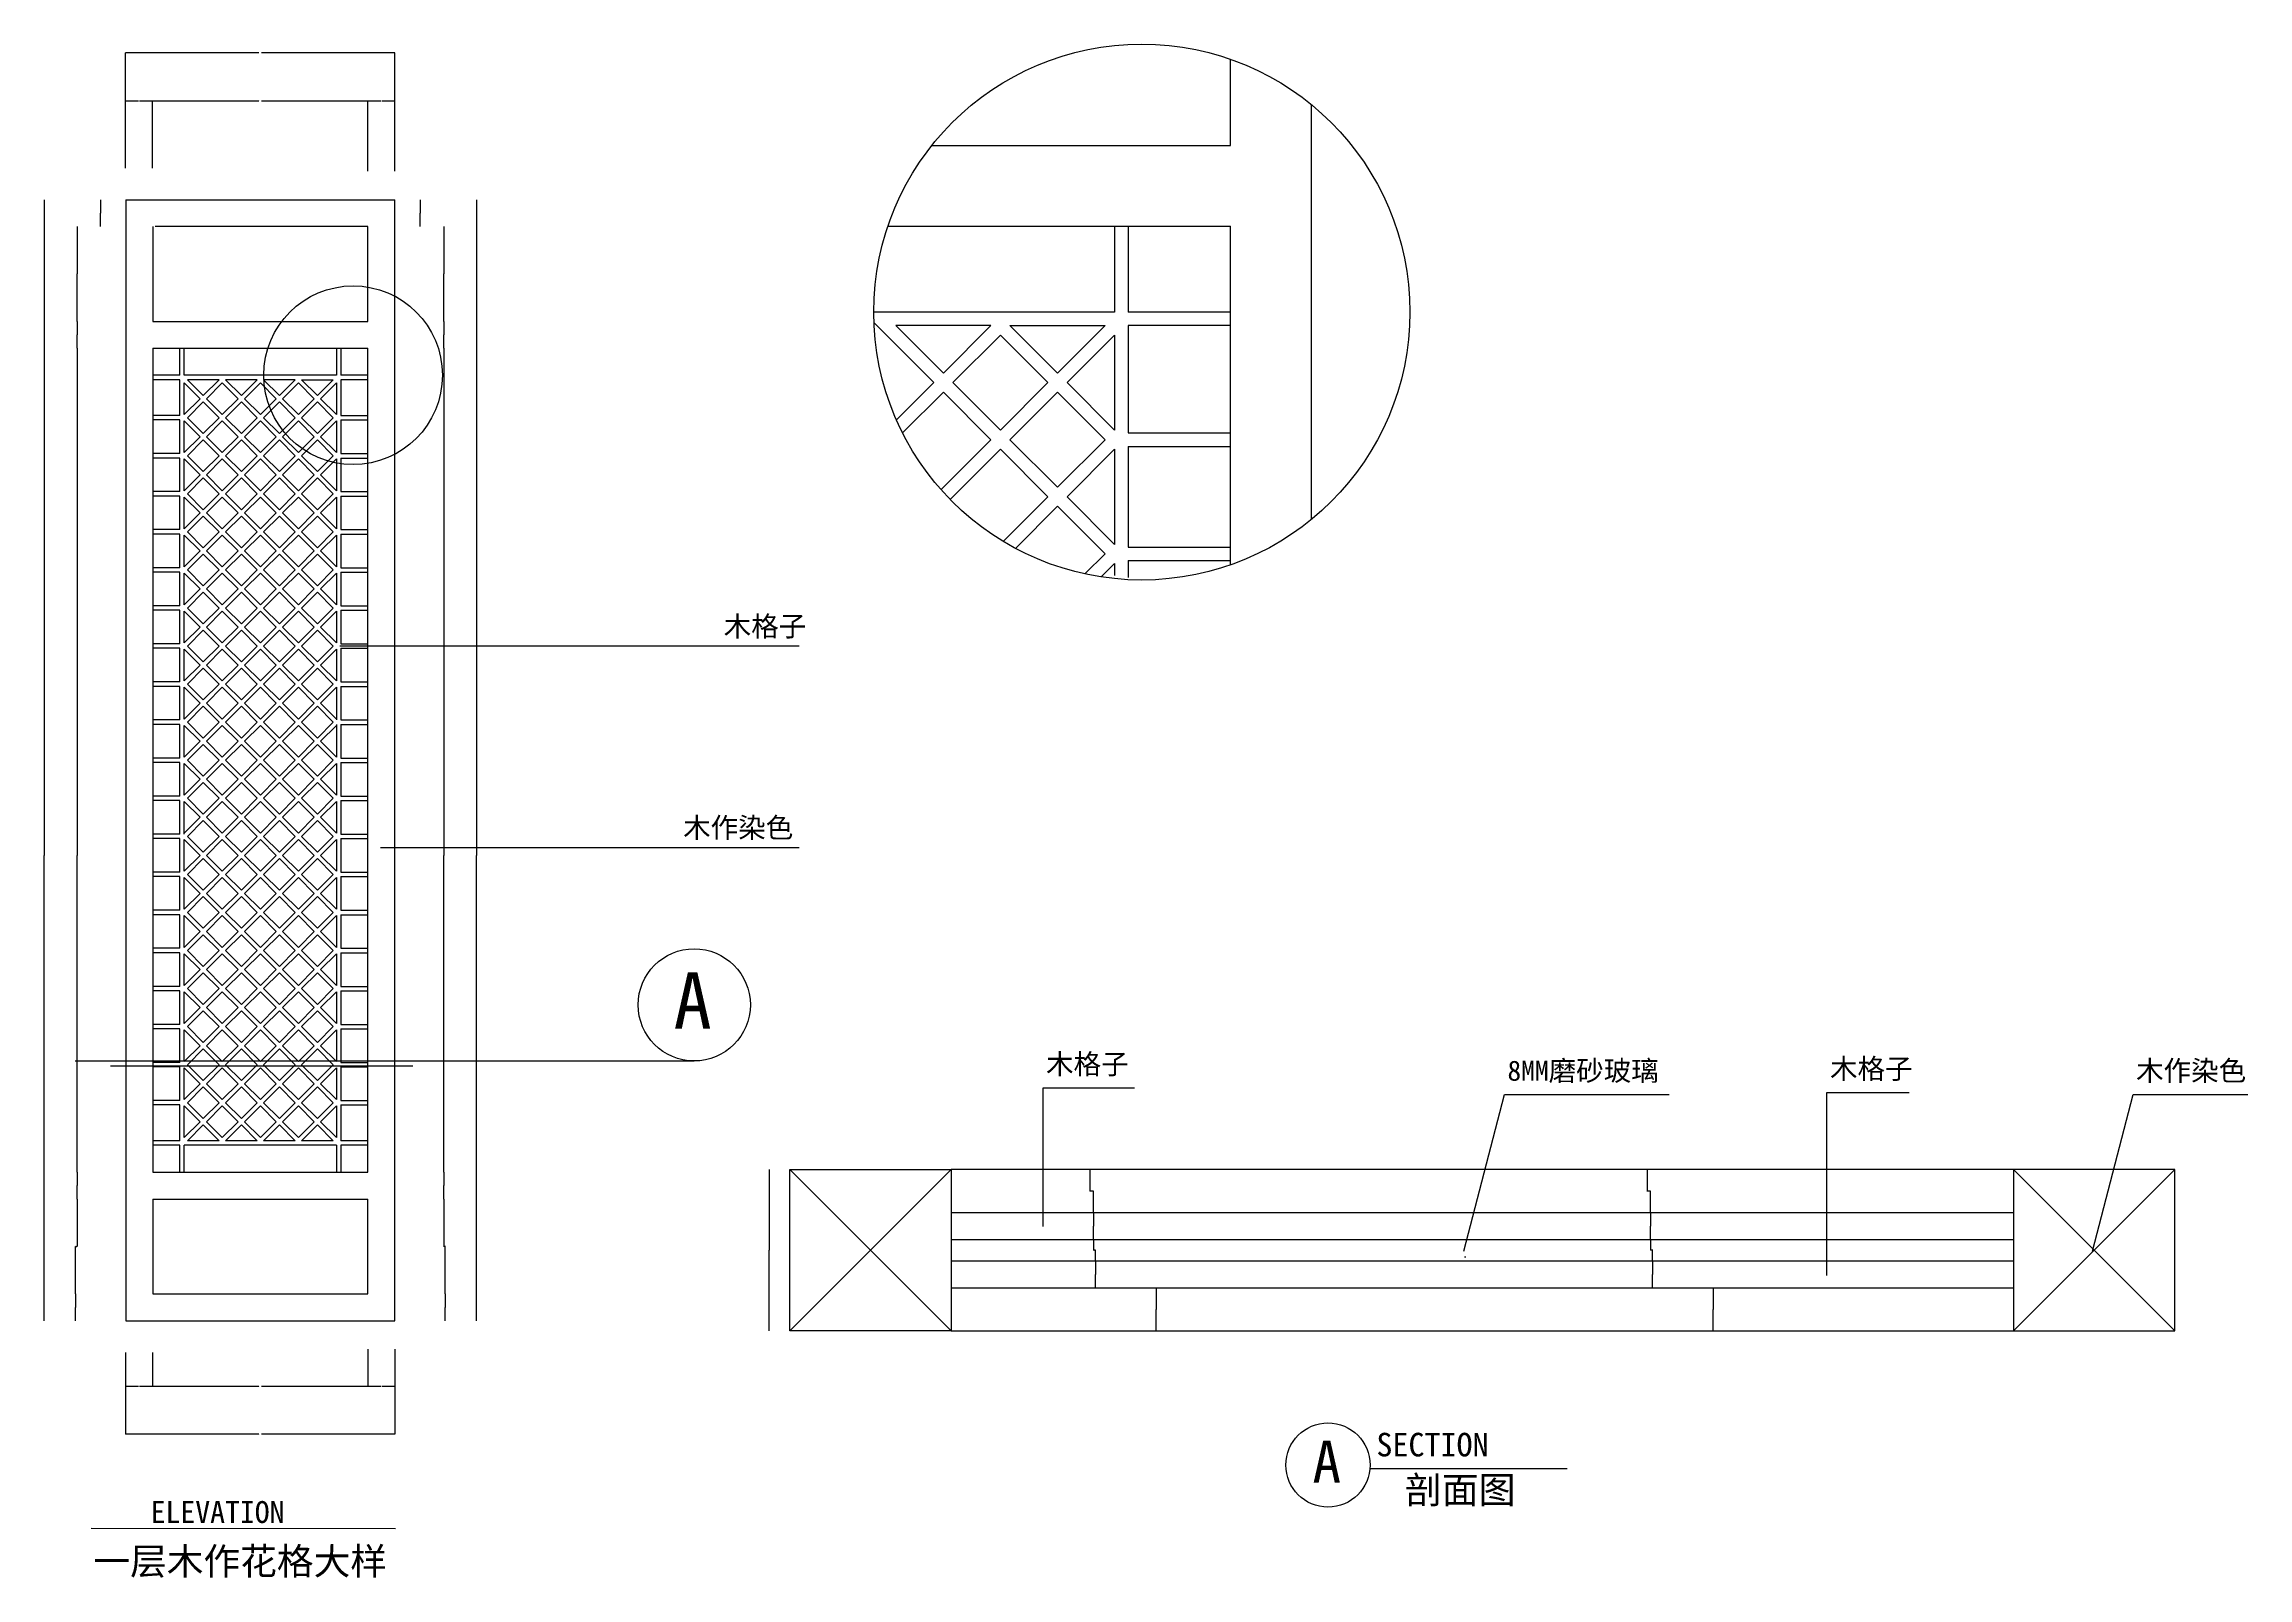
# Model space of a CAD drawing. Header units: metres. Extents: x 456 to 5370, y 49 to 3468.
import ezdxf

# ---------------------------------------------------------------- set-up
doc = ezdxf.new("R2010")
doc.units = ezdxf.units.M
for name, color, linetype in [('LAYER2', 7, 'Continuous'), ('TEXT', 3, 'Continuous'), ('文字', 7, 'Continuous')]:
    doc.layers.add(name, color=color, linetype=linetype)
doc.dimstyles.get("Standard").update_dxf_attribs({"dimtxt": 2.5, "dimasz": 2.5, "dimexe": 1.25, "dimexo": 0.625, "dimtad": 1, "dimcen": 2.5, "dimazin": 3, "dimtfac": 1, "dimtmove": 0, "dimatfit": 3})

# ---------------------------------------------------------------- blocks, each defined once
blk = doc.blocks.new('dasf sdaf')
at = {"color": 0}
for p, q in [((599739.67, -839877.75), (599739.67, -839813.59)), ((599799.67, -840155.75), (599799.67, -839847.26)), ((599517.59, -839877.75), (599739.67, -839877.75)), ((599484.96, -839937.75), (599739.67, -839937.75)), ((599739.67, -840189.42), (599739.67, -839937.75))]:
    blk.add_line(p, q, dxfattribs=at)
at = {"color": 8}
for p, q in [((599653.45, -839937.75), (599653.45, -840001.51)), ((599653.45, -839937.75), (599653.45, -840001.51)), ((599663.45, -839937.75), (599663.45, -840001.51)), ((599663.45, -839937.75), (599663.45, -840001.51)), ((599653.45, -840001.51), (599474.48, -840001.51)), ((599739.67, -840001.51), (599663.45, -840001.51)), ((599519.1, -840053.93), (599474.64, -840009.47)), ((599561.53, -840011.51), (599490.82, -840011.51)), ((599526.17, -840046.86), (599490.82, -840011.51)), ((599526.17, -840046.86), (599561.53, -840011.51)), ((599533.24, -840053.93), (599568.6, -840018.58)), ((599603.95, -840053.93), (599568.6, -840018.58)), ((599611.02, -840046.86), (599575.67, -840011.51)), ((599575.67, -840011.51), (599646.38, -840011.51)), ((599611.02, -840046.86), (599646.38, -840011.51)), ((599618.1, -840053.93), (599653.45, -840018.58)), ((599653.45, -840018.58), (599653.45, -840089.29)), ((599653.45, -840018.58), (599653.45, -840089.29)), ((599739.67, -840011.51), (599663.45, -840011.51)), ((599663.45, -840011.51), (599663.45, -840091.36)), ((599663.45, -840011.51), (599663.45, -840091.36)), ((599491.33, -840081.7), (599519.1, -840053.93)), ((599568.6, -840089.29), (599533.24, -840053.93)), ((599568.6, -840089.29), (599603.95, -840053.93)), ((599653.45, -840089.29), (599618.1, -840053.93)), ((599495.87, -840091.31), (599526.17, -840061)), ((599561.53, -840096.36), (599526.17, -840061)), ((599575.67, -840096.36), (599611.02, -840061)), ((599646.38, -840096.36), (599611.02, -840061)), ((599524.44, -840133.44), (599561.53, -840096.36)), ((599531.26, -840140.77), (599568.6, -840103.43)), ((599603.95, -840138.79), (599568.6, -840103.43)), ((599611.02, -840131.71), (599575.67, -840096.36)), ((599611.02, -840131.71), (599646.38, -840096.36)), ((599618.1, -840138.79), (599653.45, -840103.43)), ((599653.45, -840103.43), (599653.45, -840174.14)), ((599653.45, -840103.43), (599653.45, -840174.14)), ((599663.45, -840091.36), (599739.67, -840091.36)), ((599663.45, -840101.36), (599739.67, -840101.36)), ((599663.45, -840101.36), (599663.45, -840176.21)), ((599663.45, -840101.36), (599663.45, -840176.21)), ((599570.72, -840172.02), (599603.95, -840138.79)), ((599579.73, -840177.15), (599611.02, -840145.86)), ((599646.38, -840181.21), (599611.02, -840145.86)), ((599653.45, -840174.14), (599618.1, -840138.79)), ((599631.44, -840196.16), (599646.38, -840181.21)), ((599663.45, -840176.21), (599739.67, -840176.21)), ((599643.37, -840198.36), (599653.45, -840188.28)), ((599653.45, -840188.28), (599653.45, -840197.21)), ((599663.45, -840186.21), (599739.67, -840186.21)), ((599663.45, -840186.21), (599663.45, -840198.84))]:
    blk.add_line(p, q, dxfattribs=at)
at = {"color": 3}
blk.add_circle((599673.65, -840001.51), 199.17, dxfattribs=at)
blk = doc.blocks.new('_CLOSEDFILLED')
at = {"color": 0, "linetype": 'BYBLOCK'}
blk.add_solid([(-1, 0), (0, 0), (-1, 0)], dxfattribs=at)
blk = doc.blocks.new('*D1')
for p, q in [((529.85, 893.11), (529.85, 787.44)), ((526.46, 681.77), (526.46, 787.44)), ((526.71, 787.44), (529.6, 787.44))]:
    blk.add_line(p, q)
at = {"layer": 'Defpoints'}
for p in [(529.85, 893.11), (526.46, 787.44), (526.46, 681.77)]:
    blk.add_point(p, dxfattribs=at)
at = {"xscale": 0.25, "yscale": 0.25, "rotation": 180}
blk.add_blockref('_CLOSEDFILLED', (526.46, 787.44), dxfattribs=at)
at = {"xscale": 0.25, "yscale": 0.25}
blk.add_blockref('_CLOSEDFILLED', (529.85, 787.44), dxfattribs=at)
at = {"insert": (528.155, 788.565), "char_height": 1, "attachment_point": 5}
blk.add_mtext('3,39', dxfattribs=at)
blk = doc.blocks.new('*D2')
for p, q in [((456.92, 3121.51), (456.92, 1659.51)), ((456.67, 1659.51), (456.42, 1659.51)), ((456.92, 621.77), (456.92, 1659.51)), ((456.92, 1659.51), (456.92, 1659.51)), ((457.17, 1659.51), (457.42, 1659.51))]:
    blk.add_line(p, q)
at = {"layer": 'Defpoints'}
for p in [(456.92, 3121.51), (456.92, 1659.51), (456.92, 621.77)]:
    blk.add_point(p, dxfattribs=at)
at = {"xscale": 0.25, "yscale": 0.25}
blk.add_blockref('_CLOSEDFILLED', (456.92, 1659.51), dxfattribs=at)
at = {"xscale": 0.25, "yscale": 0.25, "rotation": 180}
blk.add_blockref('_CLOSEDFILLED', (456.92, 1659.51), dxfattribs=at)
at = {"insert": (456.92, 1660.635), "char_height": 1, "attachment_point": 5}
blk.add_mtext('0', dxfattribs=at)
blk = doc.blocks.new('*D3')
for p, q in [((526.21, 651.77), (525.96, 651.77)), ((526.46, 681.77), (526.46, 651.77)), ((526.46, 621.77), (526.46, 651.77)), ((526.46, 651.77), (526.46, 651.77)), ((526.71, 651.77), (526.96, 651.77))]:
    blk.add_line(p, q)
at = {"layer": 'Defpoints'}
for p in [(526.46, 681.77), (526.46, 651.77), (526.46, 621.77)]:
    blk.add_point(p, dxfattribs=at)
at = {"xscale": 0.25, "yscale": 0.25}
blk.add_blockref('_CLOSEDFILLED', (526.46, 651.77), dxfattribs=at)
at = {"xscale": 0.25, "yscale": 0.25, "rotation": 180}
blk.add_blockref('_CLOSEDFILLED', (526.46, 651.77), dxfattribs=at)
at = {"insert": (526.46, 652.895), "char_height": 1, "attachment_point": 5}
blk.add_mtext('0', dxfattribs=at)
blk = doc.blocks.new('*D4')
for p, q in [((529.85, 3061.51), (529.85, 2955.84)), ((529.6, 2955.84), (529.35, 2955.84)), ((529.85, 2850.17), (529.85, 2955.84)), ((529.85, 2955.84), (529.85, 2955.84)), ((530.1, 2955.84), (530.35, 2955.84))]:
    blk.add_line(p, q)
at = {"layer": 'Defpoints'}
for p in [(529.85, 3061.51), (529.85, 2955.84), (529.85, 2850.17)]:
    blk.add_point(p, dxfattribs=at)
at = {"xscale": 0.25, "yscale": 0.25}
blk.add_blockref('_CLOSEDFILLED', (529.85, 2955.84), dxfattribs=at)
at = {"xscale": 0.25, "yscale": 0.25, "rotation": 180}
blk.add_blockref('_CLOSEDFILLED', (529.85, 2955.84), dxfattribs=at)
at = {"insert": (529.85, 2956.965), "char_height": 1, "attachment_point": 5}
blk.add_mtext('0', dxfattribs=at)
blk = doc.blocks.new('*D5')
for p, q in [((529.85, 2850.17), (529.85, 2820.17)), ((529.6, 2820.17), (529.35, 2820.17)), ((529.85, 2790.17), (529.85, 2820.17)), ((529.85, 2820.17), (529.85, 2820.17)), ((530.1, 2820.17), (530.35, 2820.17))]:
    blk.add_line(p, q)
at = {"layer": 'Defpoints'}
for p in [(529.85, 2850.17), (529.85, 2820.17), (529.85, 2790.17)]:
    blk.add_point(p, dxfattribs=at)
at = {"xscale": 0.25, "yscale": 0.25}
blk.add_blockref('_CLOSEDFILLED', (529.85, 2820.17), dxfattribs=at)
at = {"xscale": 0.25, "yscale": 0.25, "rotation": 180}
blk.add_blockref('_CLOSEDFILLED', (529.85, 2820.17), dxfattribs=at)
at = {"insert": (529.85, 2821.295), "char_height": 1, "attachment_point": 5}
blk.add_mtext('0', dxfattribs=at)
blk = doc.blocks.new('*D6')
for p, q in [((529.85, 2790.17), (529.85, 1659.51)), ((529.6, 1659.51), (529.35, 1659.51)), ((529.85, 953.11), (529.85, 1659.51)), ((529.85, 1659.51), (529.85, 1659.51)), ((530.1, 1659.51), (530.35, 1659.51))]:
    blk.add_line(p, q)
at = {"layer": 'Defpoints'}
for p in [(529.85, 2790.17), (529.85, 1659.51), (529.85, 953.11)]:
    blk.add_point(p, dxfattribs=at)
at = {"xscale": 0.25, "yscale": 0.25}
blk.add_blockref('_CLOSEDFILLED', (529.85, 1659.51), dxfattribs=at)
at = {"xscale": 0.25, "yscale": 0.25, "rotation": 180}
blk.add_blockref('_CLOSEDFILLED', (529.85, 1659.51), dxfattribs=at)
at = {"insert": (529.85, 1660.635), "char_height": 1, "attachment_point": 5}
blk.add_mtext('0', dxfattribs=at)
blk = doc.blocks.new('*D7')
for p, q in [((529.85, 953.11), (529.85, 923.11)), ((529.6, 923.11), (529.35, 923.11)), ((529.85, 893.11), (529.85, 923.11)), ((529.85, 923.11), (529.85, 923.11)), ((530.1, 923.11), (530.35, 923.11))]:
    blk.add_line(p, q)
at = {"layer": 'Defpoints'}
for p in [(529.85, 953.11), (529.85, 923.11), (529.85, 893.11)]:
    blk.add_point(p, dxfattribs=at)
at = {"xscale": 0.25, "yscale": 0.25}
blk.add_blockref('_CLOSEDFILLED', (529.85, 923.11), dxfattribs=at)
at = {"xscale": 0.25, "yscale": 0.25, "rotation": 180}
blk.add_blockref('_CLOSEDFILLED', (529.85, 923.11), dxfattribs=at)
at = {"insert": (529.85, 924.235), "char_height": 1, "attachment_point": 5}
blk.add_mtext('0', dxfattribs=at)
blk = doc.blocks.new('*D8')
for p, q in [((582.1, 3121.51), (582.1, 3091.51)), ((581.85, 3091.51), (581.6, 3091.51)), ((582.1, 3061.51), (582.1, 3091.51)), ((582.1, 3091.51), (582.1, 3091.51)), ((582.35, 3091.51), (582.6, 3091.51))]:
    blk.add_line(p, q)
at = {"layer": 'Defpoints'}
for p in [(582.1, 3121.51), (582.1, 3091.51), (582.1, 3061.51)]:
    blk.add_point(p, dxfattribs=at)
at = {"xscale": 0.25, "yscale": 0.25}
blk.add_blockref('_CLOSEDFILLED', (582.1, 3091.51), dxfattribs=at)
at = {"xscale": 0.25, "yscale": 0.25, "rotation": 180}
blk.add_blockref('_CLOSEDFILLED', (582.1, 3091.51), dxfattribs=at)
at = {"insert": (582.1, 3092.635), "char_height": 1, "attachment_point": 5}
blk.add_mtext('0', dxfattribs=at)
blk = doc.blocks.new('*D9')
for p, q in [((1347.47, 893.11), (1347.47, 787.44)), ((1351.11, 787.44), (1347.22, 787.44)), ((1350.86, 681.77), (1350.86, 787.44))]:
    blk.add_line(p, q)
at = {"layer": 'Defpoints'}
for p in [(1347.47, 893.11), (1350.86, 787.44), (1350.86, 681.77)]:
    blk.add_point(p, dxfattribs=at)
at = {"xscale": 0.25, "yscale": 0.25}
blk.add_blockref('_CLOSEDFILLED', (1347.47, 787.44), dxfattribs=at)
at = {"xscale": 0.25, "yscale": 0.25, "rotation": 180}
blk.add_blockref('_CLOSEDFILLED', (1350.86, 787.44), dxfattribs=at)
at = {"insert": (1349.165, 786.315), "char_height": 1, "attachment_point": 5}
blk.add_mtext('3,39', dxfattribs=at)
blk = doc.blocks.new('*D10')
for p, q in [((1420.4, 3121.51), (1420.4, 1659.51)), ((1420.15, 1659.51), (1419.9, 1659.51)), ((1420.4, 621.77), (1420.4, 1659.51)), ((1420.4, 1659.51), (1420.4, 1659.51)), ((1420.65, 1659.51), (1420.9, 1659.51))]:
    blk.add_line(p, q)
at = {"layer": 'Defpoints'}
for p in [(1420.4, 3121.51), (1420.4, 1659.51), (1420.4, 621.77)]:
    blk.add_point(p, dxfattribs=at)
at = {"xscale": 0.25, "yscale": 0.25}
blk.add_blockref('_CLOSEDFILLED', (1420.4, 1659.51), dxfattribs=at)
at = {"xscale": 0.25, "yscale": 0.25, "rotation": 180}
blk.add_blockref('_CLOSEDFILLED', (1420.4, 1659.51), dxfattribs=at)
at = {"insert": (1420.4, 1660.635), "char_height": 1, "attachment_point": 5}
blk.add_mtext('0', dxfattribs=at)
blk = doc.blocks.new('*D11')
for p, q in [((1350.61, 651.77), (1350.36, 651.77)), ((1350.86, 681.77), (1350.86, 651.77)), ((1350.86, 621.77), (1350.86, 651.77)), ((1350.86, 651.77), (1350.86, 651.77)), ((1351.11, 651.77), (1351.36, 651.77))]:
    blk.add_line(p, q)
at = {"layer": 'Defpoints'}
for p in [(1350.86, 681.77), (1350.86, 651.77), (1350.86, 621.77)]:
    blk.add_point(p, dxfattribs=at)
at = {"xscale": 0.25, "yscale": 0.25}
blk.add_blockref('_CLOSEDFILLED', (1350.86, 651.77), dxfattribs=at)
at = {"xscale": 0.25, "yscale": 0.25, "rotation": 180}
blk.add_blockref('_CLOSEDFILLED', (1350.86, 651.77), dxfattribs=at)
at = {"insert": (1350.86, 652.895), "char_height": 1, "attachment_point": 5}
blk.add_mtext('0', dxfattribs=at)
blk = doc.blocks.new('*D12')
for p, q in [((1178.38, 558.36), (1178.38, 476.28)), ((1238.38, 558.36), (1238.38, 476.28)), ((1178.63, 476.28), (1207.38, 476.28)), ((1209.38, 476.28), (1238.13, 476.28))]:
    blk.add_line(p, q)
at = {"layer": 'Defpoints'}
for p in [(1178.38, 558.36), (1238.38, 558.36), (1178.38, 476.28)]:
    blk.add_point(p, dxfattribs=at)
at = {"xscale": 0.25, "yscale": 0.25, "rotation": 180}
blk.add_blockref('_CLOSEDFILLED', (1178.38, 476.28), dxfattribs=at)
at = {"xscale": 0.25, "yscale": 0.25}
blk.add_blockref('_CLOSEDFILLED', (1238.38, 476.28), dxfattribs=at)
at = {"insert": (1208.38, 476.28), "char_height": 1, "attachment_point": 5}
blk.add_mtext('60', dxfattribs=at)
blk = doc.blocks.new('*D13')
for p, q in [((2935.78, 695.16), (2935.78, 647.16)), ((2935.53, 647.16), (2935.28, 647.16)), ((2935.78, 599.16), (2935.78, 647.16)), ((2935.78, 647.16), (2935.78, 647.16)), ((2936.03, 647.16), (2936.28, 647.16))]:
    blk.add_line(p, q)
at = {"layer": 'Defpoints'}
for p in [(2935.78, 695.16), (2935.78, 647.16), (2935.78, 599.16)]:
    blk.add_point(p, dxfattribs=at)
at = {"xscale": 0.25, "yscale": 0.25}
blk.add_blockref('_CLOSEDFILLED', (2935.78, 647.16), dxfattribs=at)
at = {"xscale": 0.25, "yscale": 0.25, "rotation": 180}
blk.add_blockref('_CLOSEDFILLED', (2935.78, 647.16), dxfattribs=at)
at = {"insert": (2935.78, 648.285), "char_height": 1, "attachment_point": 5}
blk.add_mtext('{\\f宋体|b0|i0|c134|p54;16}', dxfattribs=at)
blk = doc.blocks.new('*D14')
for p, q in [((2800.47, 755.16), (2800.47, 725.16)), ((2800.22, 725.16), (2799.97, 725.16)), ((2800.47, 695.16), (2800.47, 725.16)), ((2800.47, 725.16), (2800.47, 725.16)), ((2800.72, 725.16), (2800.97, 725.16))]:
    blk.add_line(p, q)
at = {"layer": 'Defpoints'}
for p in [(2800.47, 755.16), (2800.47, 725.16), (2800.47, 695.16)]:
    blk.add_point(p, dxfattribs=at)
at = {"xscale": 0.25, "yscale": 0.25}
blk.add_blockref('_CLOSEDFILLED', (2800.47, 725.16), dxfattribs=at)
at = {"xscale": 0.25, "yscale": 0.25, "rotation": 180}
blk.add_blockref('_CLOSEDFILLED', (2800.47, 725.16), dxfattribs=at)
at = {"insert": (2800.47, 726.285), "char_height": 1, "attachment_point": 5}
blk.add_mtext('{\\f宋体|b0|i0|c134|p54;10}', dxfattribs=at)
blk = doc.blocks.new('*D15')
for p, q in [((2795.8, 803.16), (2795.8, 779.16)), ((2800.72, 779.16), (2795.55, 779.16)), ((2800.47, 755.16), (2800.47, 779.16))]:
    blk.add_line(p, q)
at = {"layer": 'Defpoints'}
for p in [(2795.8, 803.16), (2800.47, 779.16), (2800.47, 755.16)]:
    blk.add_point(p, dxfattribs=at)
at = {"xscale": 0.25, "yscale": 0.25}
blk.add_blockref('_CLOSEDFILLED', (2795.8, 779.16), dxfattribs=at)
at = {"xscale": 0.25, "yscale": 0.25, "rotation": 180}
blk.add_blockref('_CLOSEDFILLED', (2800.47, 779.16), dxfattribs=at)
at = {"insert": (2798.135, 778.035), "char_height": 1, "attachment_point": 5}
blk.add_mtext('{\\f宋体|b0|i0|c134|p54;8}', dxfattribs=at)
blk = doc.blocks.new('*D16')
for p, q in [((2795.8, 863.16), (2795.8, 833.16)), ((2795.55, 833.16), (2795.3, 833.16)), ((2795.8, 803.16), (2795.8, 833.16)), ((2795.8, 833.16), (2795.8, 833.16)), ((2796.05, 833.16), (2796.3, 833.16))]:
    blk.add_line(p, q)
at = {"layer": 'Defpoints'}
for p in [(2795.8, 863.16), (2795.8, 833.16), (2795.8, 803.16)]:
    blk.add_point(p, dxfattribs=at)
at = {"xscale": 0.25, "yscale": 0.25}
blk.add_blockref('_CLOSEDFILLED', (2795.8, 833.16), dxfattribs=at)
at = {"xscale": 0.25, "yscale": 0.25, "rotation": 180}
blk.add_blockref('_CLOSEDFILLED', (2795.8, 833.16), dxfattribs=at)
at = {"insert": (2795.8, 834.285), "char_height": 1, "attachment_point": 5}
blk.add_mtext('{\\f宋体|b0|i0|c134|p54;10}', dxfattribs=at)
blk = doc.blocks.new('*D17')
for p, q in [((2788.08, 959.16), (2788.08, 911.16)), ((2796.05, 911.16), (2787.83, 911.16)), ((2795.8, 863.16), (2795.8, 911.16))]:
    blk.add_line(p, q)
at = {"layer": 'Defpoints'}
for p in [(2788.08, 959.16), (2795.8, 911.16), (2795.8, 863.16)]:
    blk.add_point(p, dxfattribs=at)
at = {"xscale": 0.25, "yscale": 0.25}
blk.add_blockref('_CLOSEDFILLED', (2788.08, 911.16), dxfattribs=at)
at = {"xscale": 0.25, "yscale": 0.25, "rotation": 180}
blk.add_blockref('_CLOSEDFILLED', (2795.8, 911.16), dxfattribs=at)
at = {"insert": (2791.94, 910.035), "char_height": 1, "attachment_point": 5}
blk.add_mtext('{\\f宋体|b0|i0|c134|p54;16}', dxfattribs=at)
blk = doc.blocks.new('*D18')
for p, q in [((2073.33, 959.16), (2073.33, 779.16)), ((2073.08, 779.16), (2072.83, 779.16)), ((2073.33, 599.16), (2073.33, 779.16)), ((2073.33, 779.16), (2073.33, 779.16)), ((2073.58, 779.16), (2073.83, 779.16))]:
    blk.add_line(p, q)
at = {"layer": 'Defpoints'}
for p in [(2073.33, 959.16), (2073.33, 779.16), (2073.33, 599.16)]:
    blk.add_point(p, dxfattribs=at)
at = {"xscale": 0.25, "yscale": 0.25}
blk.add_blockref('_CLOSEDFILLED', (2073.33, 779.16), dxfattribs=at)
at = {"xscale": 0.25, "yscale": 0.25, "rotation": 180}
blk.add_blockref('_CLOSEDFILLED', (2073.33, 779.16), dxfattribs=at)
at = {"insert": (2073.33, 780.285), "char_height": 1, "attachment_point": 5}
blk.add_mtext('{\\f宋体|b0|i0|c134|p54;60}', dxfattribs=at)
blk = doc.blocks.new('*D19')
for p, q in [((4030.29, 959.16), (4030.29, 911.16)), ((4038.26, 911.16), (4030.04, 911.16)), ((4038.01, 863.16), (4038.01, 911.16))]:
    blk.add_line(p, q)
at = {"layer": 'Defpoints'}
for p in [(4030.29, 959.16), (4038.01, 911.16), (4038.01, 863.16)]:
    blk.add_point(p, dxfattribs=at)
at = {"xscale": 0.25, "yscale": 0.25}
blk.add_blockref('_CLOSEDFILLED', (4030.29, 911.16), dxfattribs=at)
at = {"xscale": 0.25, "yscale": 0.25, "rotation": 180}
blk.add_blockref('_CLOSEDFILLED', (4038.01, 911.16), dxfattribs=at)
at = {"insert": (4034.15, 910.035), "char_height": 1, "attachment_point": 5}
blk.add_mtext('{\\f宋体|b0|i0|c134|p54;16}', dxfattribs=at)
blk = doc.blocks.new('*D20')
for p, q in [((4038.01, 863.16), (4038.01, 833.16)), ((4037.76, 833.16), (4037.51, 833.16)), ((4038.01, 803.16), (4038.01, 833.16)), ((4038.01, 833.16), (4038.01, 833.16)), ((4038.26, 833.16), (4038.51, 833.16))]:
    blk.add_line(p, q)
at = {"layer": 'Defpoints'}
for p in [(4038.01, 863.16), (4038.01, 833.16), (4038.01, 803.16)]:
    blk.add_point(p, dxfattribs=at)
at = {"xscale": 0.25, "yscale": 0.25}
blk.add_blockref('_CLOSEDFILLED', (4038.01, 833.16), dxfattribs=at)
at = {"xscale": 0.25, "yscale": 0.25, "rotation": 180}
blk.add_blockref('_CLOSEDFILLED', (4038.01, 833.16), dxfattribs=at)
at = {"insert": (4038.01, 834.285), "char_height": 1, "attachment_point": 5}
blk.add_mtext('{\\f宋体|b0|i0|c134|p54;10}', dxfattribs=at)
blk = doc.blocks.new('*D21')
for p, q in [((4038.01, 803.16), (4038.01, 779.16)), ((4042.93, 779.16), (4037.76, 779.16)), ((4042.68, 755.16), (4042.68, 779.16))]:
    blk.add_line(p, q)
at = {"layer": 'Defpoints'}
for p in [(4038.01, 803.16), (4042.68, 779.16), (4042.68, 755.16)]:
    blk.add_point(p, dxfattribs=at)
at = {"xscale": 0.25, "yscale": 0.25}
blk.add_blockref('_CLOSEDFILLED', (4038.01, 779.16), dxfattribs=at)
at = {"xscale": 0.25, "yscale": 0.25, "rotation": 180}
blk.add_blockref('_CLOSEDFILLED', (4042.68, 779.16), dxfattribs=at)
at = {"insert": (4040.345, 778.035), "char_height": 1, "attachment_point": 5}
blk.add_mtext('{\\f宋体|b0|i0|c134|p54;8}', dxfattribs=at)
blk = doc.blocks.new('*D22')
for p, q in [((4042.68, 755.16), (4042.68, 725.16)), ((4042.43, 725.16), (4042.18, 725.16)), ((4042.68, 695.16), (4042.68, 725.16)), ((4042.68, 725.16), (4042.68, 725.16)), ((4042.93, 725.16), (4043.18, 725.16))]:
    blk.add_line(p, q)
at = {"layer": 'Defpoints'}
for p in [(4042.68, 755.16), (4042.68, 725.16), (4042.68, 695.16)]:
    blk.add_point(p, dxfattribs=at)
at = {"xscale": 0.25, "yscale": 0.25}
blk.add_blockref('_CLOSEDFILLED', (4042.68, 725.16), dxfattribs=at)
at = {"xscale": 0.25, "yscale": 0.25, "rotation": 180}
blk.add_blockref('_CLOSEDFILLED', (4042.68, 725.16), dxfattribs=at)
at = {"insert": (4042.68, 726.285), "char_height": 1, "attachment_point": 5}
blk.add_mtext('{\\f宋体|b0|i0|c134|p54;10}', dxfattribs=at)
blk = doc.blocks.new('*D23')
for p, q in [((4177.99, 695.16), (4177.99, 647.16)), ((4177.74, 647.16), (4177.49, 647.16)), ((4177.99, 599.16), (4177.99, 647.16)), ((4177.99, 647.16), (4177.99, 647.16)), ((4178.24, 647.16), (4178.49, 647.16))]:
    blk.add_line(p, q)
at = {"layer": 'Defpoints'}
for p in [(4177.99, 695.16), (4177.99, 647.16), (4177.99, 599.16)]:
    blk.add_point(p, dxfattribs=at)
at = {"xscale": 0.25, "yscale": 0.25}
blk.add_blockref('_CLOSEDFILLED', (4177.99, 647.16), dxfattribs=at)
at = {"xscale": 0.25, "yscale": 0.25, "rotation": 180}
blk.add_blockref('_CLOSEDFILLED', (4177.99, 647.16), dxfattribs=at)
at = {"insert": (4177.99, 648.285), "char_height": 1, "attachment_point": 5}
blk.add_mtext('{\\f宋体|b0|i0|c134|p54;16}', dxfattribs=at)
blk = doc.blocks.new('*D24')
for p, q in [((637.94, 551.46), (637.94, 476.28)), ((697.94, 551.46), (697.94, 476.28)), ((638.19, 476.28), (666.94, 476.28)), ((668.94, 476.28), (697.69, 476.28))]:
    blk.add_line(p, q)
at = {"layer": 'Defpoints'}
for p in [(637.94, 551.46), (697.94, 551.46), (637.94, 476.28)]:
    blk.add_point(p, dxfattribs=at)
at = {"xscale": 0.25, "yscale": 0.25, "rotation": 180}
blk.add_blockref('_CLOSEDFILLED', (637.94, 476.28), dxfattribs=at)
at = {"xscale": 0.25, "yscale": 0.25}
blk.add_blockref('_CLOSEDFILLED', (697.94, 476.28), dxfattribs=at)
at = {"insert": (667.94, 476.28), "char_height": 1, "attachment_point": 5}
blk.add_mtext('60', dxfattribs=at)
blk = doc.blocks.new('*D25')
for p, q in [((697.94, 551.46), (697.94, 476.28)), ((1178.38, 558.36), (1178.38, 476.28)), ((698.19, 476.28), (935.16, 476.28)), ((941.16, 476.28), (1178.13, 476.28))]:
    blk.add_line(p, q)
at = {"layer": 'Defpoints'}
for p in [(697.94, 551.46), (1178.38, 558.36), (697.94, 476.28)]:
    blk.add_point(p, dxfattribs=at)
at = {"xscale": 0.25, "yscale": 0.25, "rotation": 180}
blk.add_blockref('_CLOSEDFILLED', (697.94, 476.28), dxfattribs=at)
at = {"xscale": 0.25, "yscale": 0.25}
blk.add_blockref('_CLOSEDFILLED', (1178.38, 476.28), dxfattribs=at)
at = {"insert": (938.16, 476.28), "char_height": 1, "attachment_point": 5}
blk.add_mtext('480,44', dxfattribs=at)
blk = doc.blocks.new('*D26')
for p, q in [((637.94, 537.41), (637.94, 369.17)), ((1238.38, 537.41), (1238.38, 369.17)), ((935.16, 369.17), (637.69, 369.17)), ((1238.63, 369.17), (941.16, 369.17))]:
    blk.add_line(p, q)
at = {"layer": 'Defpoints'}
for p in [(637.94, 537.41), (1238.38, 537.41), (1238.38, 369.17)]:
    blk.add_point(p, dxfattribs=at)
at = {"xscale": 0.25, "yscale": 0.25}
blk.add_blockref('_CLOSEDFILLED', (637.94, 369.17), dxfattribs=at)
at = {"xscale": 0.25, "yscale": 0.25, "rotation": 180}
blk.add_blockref('_CLOSEDFILLED', (1238.38, 369.17), dxfattribs=at)
at = {"insert": (938.16, 369.17), "char_height": 1, "attachment_point": 5}
blk.add_mtext('600,44', dxfattribs=at)
blk = doc.blocks.new('*D27')
for p, q in [((1347.47, 953.11), (1347.47, 923.11)), ((1347.22, 923.11), (1346.97, 923.11)), ((1347.47, 893.11), (1347.47, 923.11)), ((1347.47, 923.11), (1347.47, 923.11)), ((1347.72, 923.11), (1347.97, 923.11))]:
    blk.add_line(p, q)
at = {"layer": 'Defpoints'}
for p in [(1347.47, 953.11), (1347.47, 923.11), (1347.47, 893.11)]:
    blk.add_point(p, dxfattribs=at)
at = {"xscale": 0.25, "yscale": 0.25}
blk.add_blockref('_CLOSEDFILLED', (1347.47, 923.11), dxfattribs=at)
at = {"xscale": 0.25, "yscale": 0.25, "rotation": 180}
blk.add_blockref('_CLOSEDFILLED', (1347.47, 923.11), dxfattribs=at)
at = {"insert": (1347.47, 924.235), "char_height": 1, "attachment_point": 5}
blk.add_mtext('0', dxfattribs=at)
blk = doc.blocks.new('*D28')
for p, q in [((1347.47, 2790.17), (1347.47, 1659.51)), ((1347.22, 1659.51), (1346.97, 1659.51)), ((1347.47, 953.11), (1347.47, 1659.51)), ((1347.47, 1659.51), (1347.47, 1659.51)), ((1347.72, 1659.51), (1347.97, 1659.51))]:
    blk.add_line(p, q)
at = {"layer": 'Defpoints'}
for p in [(1347.47, 2790.17), (1347.47, 1659.51), (1347.47, 953.11)]:
    blk.add_point(p, dxfattribs=at)
at = {"xscale": 0.25, "yscale": 0.25}
blk.add_blockref('_CLOSEDFILLED', (1347.47, 1659.51), dxfattribs=at)
at = {"xscale": 0.25, "yscale": 0.25, "rotation": 180}
blk.add_blockref('_CLOSEDFILLED', (1347.47, 1659.51), dxfattribs=at)
at = {"insert": (1347.47, 1660.635), "char_height": 1, "attachment_point": 5}
blk.add_mtext('0', dxfattribs=at)
blk = doc.blocks.new('*D29')
for p, q in [((1347.47, 2850.17), (1347.47, 2820.17)), ((1347.22, 2820.17), (1346.97, 2820.17)), ((1347.47, 2790.17), (1347.47, 2820.17)), ((1347.47, 2820.17), (1347.47, 2820.17)), ((1347.72, 2820.17), (1347.97, 2820.17))]:
    blk.add_line(p, q)
at = {"layer": 'Defpoints'}
for p in [(1347.47, 2850.17), (1347.47, 2820.17), (1347.47, 2790.17)]:
    blk.add_point(p, dxfattribs=at)
at = {"xscale": 0.25, "yscale": 0.25}
blk.add_blockref('_CLOSEDFILLED', (1347.47, 2820.17), dxfattribs=at)
at = {"xscale": 0.25, "yscale": 0.25, "rotation": 180}
blk.add_blockref('_CLOSEDFILLED', (1347.47, 2820.17), dxfattribs=at)
at = {"insert": (1347.47, 2821.295), "char_height": 1, "attachment_point": 5}
blk.add_mtext('0', dxfattribs=at)
blk = doc.blocks.new('*D30')
for p, q in [((1347.47, 3061.51), (1347.47, 2955.84)), ((1347.22, 2955.84), (1346.97, 2955.84)), ((1347.47, 2850.17), (1347.47, 2955.84)), ((1347.47, 2955.84), (1347.47, 2955.84)), ((1347.72, 2955.84), (1347.97, 2955.84))]:
    blk.add_line(p, q)
at = {"layer": 'Defpoints'}
for p in [(1347.47, 3061.51), (1347.47, 2955.84), (1347.47, 2850.17)]:
    blk.add_point(p, dxfattribs=at)
at = {"xscale": 0.25, "yscale": 0.25}
blk.add_blockref('_CLOSEDFILLED', (1347.47, 2955.84), dxfattribs=at)
at = {"xscale": 0.25, "yscale": 0.25, "rotation": 180}
blk.add_blockref('_CLOSEDFILLED', (1347.47, 2955.84), dxfattribs=at)
at = {"insert": (1347.47, 2956.965), "char_height": 1, "attachment_point": 5}
blk.add_mtext('0', dxfattribs=at)
blk = doc.blocks.new('*D31')
for p, q in [((1295.23, 3121.51), (1295.23, 3091.51)), ((1294.98, 3091.51), (1294.73, 3091.51)), ((1295.23, 3061.51), (1295.23, 3091.51)), ((1295.23, 3091.51), (1295.23, 3091.51)), ((1295.48, 3091.51), (1295.73, 3091.51))]:
    blk.add_line(p, q)
at = {"layer": 'Defpoints'}
for p in [(1295.23, 3121.51), (1295.23, 3091.51), (1295.23, 3061.51)]:
    blk.add_point(p, dxfattribs=at)
at = {"xscale": 0.25, "yscale": 0.25}
blk.add_blockref('_CLOSEDFILLED', (1295.23, 3091.51), dxfattribs=at)
at = {"xscale": 0.25, "yscale": 0.25, "rotation": 180}
blk.add_blockref('_CLOSEDFILLED', (1295.23, 3091.51), dxfattribs=at)
at = {"insert": (1295.23, 3092.635), "char_height": 1, "attachment_point": 5}
blk.add_mtext('0', dxfattribs=at)
blk = doc.blocks.new('*D32')
for p, q in [((1178.38, 3184.92), (1178.38, 3342)), ((1178.63, 3342), (1207.38, 3342)), ((1209.38, 3342), (1238.13, 3342)), ((1238.38, 3184.92), (1238.38, 3342))]:
    blk.add_line(p, q)
at = {"layer": 'Defpoints'}
for p in [(1178.38, 3342), (1178.38, 3184.92), (1238.38, 3184.92)]:
    blk.add_point(p, dxfattribs=at)
at = {"xscale": 0.25, "yscale": 0.25, "rotation": 180}
blk.add_blockref('_CLOSEDFILLED', (1178.38, 3342), dxfattribs=at)
at = {"xscale": 0.25, "yscale": 0.25}
blk.add_blockref('_CLOSEDFILLED', (1238.38, 3342), dxfattribs=at)
at = {"insert": (1208.38, 3342), "char_height": 1, "attachment_point": 5}
blk.add_mtext('60', dxfattribs=at)
blk = doc.blocks.new('*D33')
for p, q in [((637.94, 3191.82), (637.94, 3342)), ((638.19, 3342), (666.94, 3342)), ((668.94, 3342), (697.69, 3342)), ((697.94, 3191.82), (697.94, 3342))]:
    blk.add_line(p, q)
at = {"layer": 'Defpoints'}
for p in [(637.94, 3342), (637.94, 3191.82), (697.94, 3191.82)]:
    blk.add_point(p, dxfattribs=at)
at = {"xscale": 0.25, "yscale": 0.25, "rotation": 180}
blk.add_blockref('_CLOSEDFILLED', (637.94, 3342), dxfattribs=at)
at = {"xscale": 0.25, "yscale": 0.25}
blk.add_blockref('_CLOSEDFILLED', (697.94, 3342), dxfattribs=at)
at = {"insert": (667.94, 3342), "char_height": 1, "attachment_point": 5}
blk.add_mtext('60', dxfattribs=at)
blk = doc.blocks.new('*D34')
for p, q in [((935.16, 3449.11), (637.69, 3449.11)), ((637.94, 3205.87), (637.94, 3449.11)), ((1238.63, 3449.11), (941.16, 3449.11)), ((1238.38, 3205.87), (1238.38, 3449.11))]:
    blk.add_line(p, q)
at = {"layer": 'Defpoints'}
for p in [(1238.38, 3449.11), (637.94, 3205.87), (1238.38, 3205.87)]:
    blk.add_point(p, dxfattribs=at)
at = {"xscale": 0.25, "yscale": 0.25}
blk.add_blockref('_CLOSEDFILLED', (637.94, 3449.11), dxfattribs=at)
at = {"xscale": 0.25, "yscale": 0.25, "rotation": 180}
blk.add_blockref('_CLOSEDFILLED', (1238.38, 3449.11), dxfattribs=at)
at = {"insert": (938.16, 3449.11), "char_height": 1, "attachment_point": 5}
blk.add_mtext('600,44', dxfattribs=at)
blk = doc.blocks.new('*D35')
for p, q in [((697.94, 3191.82), (697.94, 3342)), ((698.19, 3342), (935.16, 3342)), ((941.16, 3342), (1178.13, 3342)), ((1178.38, 3184.92), (1178.38, 3342))]:
    blk.add_line(p, q)
at = {"layer": 'Defpoints'}
for p in [(697.94, 3342), (697.94, 3191.82), (1178.38, 3184.92)]:
    blk.add_point(p, dxfattribs=at)
at = {"xscale": 0.25, "yscale": 0.25, "rotation": 180}
blk.add_blockref('_CLOSEDFILLED', (697.94, 3342), dxfattribs=at)
at = {"xscale": 0.25, "yscale": 0.25}
blk.add_blockref('_CLOSEDFILLED', (1178.38, 3342), dxfattribs=at)
at = {"insert": (938.16, 3342), "char_height": 1, "attachment_point": 5}
blk.add_mtext('480,44', dxfattribs=at)

msp = doc.modelspace()

# ---------------------------------------------------------------- hatches: boundary and pattern name
h = msp.add_hatch()
h.set_pattern_fill('AR-CONC', scale=10)
h.paths.add_polyline_path([(2478.85, 803.16), (2478.85, 755.16), (4847.1, 755.16), (4847.1, 803.16)])

# ---------------------------------------------------------------- linework, layer by layer
for p, q in [((638.94, 3121.51, 1699.61), (638.94, 621.77, 1699.61)), ((638.94, 3121.51, 1699.61), (1238.38, 3121.51, 1699.61)), ((1238.38, 621.77, 1699.61), (1238.38, 3121.51, 1699.61)), ((698.94, 3061.51, 1699.61), (698.94, 2850.17, 1699.61)), ((1178.38, 3061.51, 1699.61), (704.38, 3061.51, 1699.61)), ((1178.38, 2850.17, 1699.61), (1178.38, 3061.51, 1699.61)), ((698.94, 2850.17, 1699.61), (1178.38, 2850.17, 1699.61)), ((698.94, 2790.17, 1699.61), (698.94, 953.11, 1699.61)), ((698.94, 2790.17, 1699.61), (1178.38, 2790.17, 1699.61)), ((758.96, 2730.17, 1699.61), (758.96, 2790.17, 1699.61)), ((768.96, 2730.17, 1699.61), (768.96, 2790.17, 1699.61)), ((1108.37, 2790.17, 1699.61), (1108.37, 2730.17, 1699.61)), ((1118.37, 2790.17, 1699.61), (1118.37, 2730.17, 1699.61)), ((1178.38, 953.11, 1699.61), (1178.38, 2790.17, 1699.61)), ((758.96, 2730.17, 1699.61), (698.94, 2730.17, 1699.61)), ((758.96, 2720.17, 1699.61), (698.94, 2720.17, 1699.61)), ((758.96, 2640.32, 1699.61), (758.96, 2720.17, 1699.61)), ((1108.37, 2730.17, 1699.61), (768.96, 2730.17, 1699.61)), ((768.96, 2642.39, 1699.61), (768.96, 2713.1, 1699.61)), ((804.31, 2677.74, 1699.61), (768.96, 2713.1, 1699.61)), ((811.38, 2684.81, 1699.61), (776.03, 2720.17, 1699.61)), ((846.74, 2720.17, 1699.61), (776.03, 2720.17, 1699.61)), ((811.38, 2684.81, 1699.61), (846.74, 2720.17, 1699.61)), ((818.46, 2677.74, 1699.61), (853.81, 2713.1, 1699.61)), ((889.17, 2677.74, 1699.61), (853.81, 2713.1, 1699.61)), ((896.24, 2684.81, 1699.61), (860.88, 2720.17, 1699.61)), ((931.59, 2720.17, 1699.61), (860.88, 2720.17, 1699.61)), ((896.24, 2684.81, 1699.61), (931.59, 2720.17, 1699.61)), ((903.31, 2677.74, 1699.61), (938.66, 2713.1, 1699.61)), ((974.02, 2677.74, 1699.61), (938.66, 2713.1, 1699.61)), ((981.09, 2684.81, 1699.61), (945.73, 2720.17, 1699.61)), ((1016.45, 2720.17, 1699.61), (945.73, 2720.17, 1699.61)), ((981.09, 2684.81, 1699.61), (1016.45, 2720.17, 1699.61)), ((988.16, 2677.74, 1699.61), (1023.52, 2713.1, 1699.61)), ((1058.87, 2677.74, 1699.61), (1023.52, 2713.1, 1699.61)), ((1065.94, 2684.81, 1699.61), (1030.59, 2720.17, 1699.61)), ((1030.59, 2720.17, 1699.61), (1101.3, 2720.17, 1699.61)), ((1065.94, 2684.81, 1699.61), (1101.3, 2720.17, 1699.61)), ((1073.01, 2677.74, 1699.61), (1108.37, 2713.1, 1699.61)), ((1108.37, 2713.1, 1699.61), (1108.37, 2642.39, 1699.61)), ((1178.38, 2730.17, 1699.61), (1118.37, 2730.17, 1699.61)), ((1178.38, 2720.17, 1699.61), (1118.37, 2720.17, 1699.61)), ((1118.37, 2720.17, 1699.61), (1118.37, 2640.32, 1699.61)), ((768.96, 2642.39, 1699.61), (804.31, 2677.74, 1699.61)), ((776.03, 2635.32, 1699.61), (811.38, 2670.67, 1699.61)), ((846.74, 2635.32, 1699.61), (811.38, 2670.67, 1699.61)), ((853.81, 2642.39, 1699.61), (818.46, 2677.74, 1699.61)), ((853.81, 2642.39, 1699.61), (889.17, 2677.74, 1699.61)), ((860.88, 2635.32, 1699.61), (896.24, 2670.67, 1699.61)), ((931.59, 2635.32, 1699.61), (896.24, 2670.67, 1699.61)), ((938.66, 2642.39, 1699.61), (903.31, 2677.74, 1699.61)), ((938.66, 2642.39, 1699.61), (974.02, 2677.74, 1699.61)), ((945.73, 2635.32, 1699.61), (981.09, 2670.67, 1699.61)), ((1016.45, 2635.32, 1699.61), (981.09, 2670.67, 1699.61)), ((1023.52, 2642.39, 1699.61), (988.16, 2677.74, 1699.61)), ((1023.52, 2642.39, 1699.61), (1058.87, 2677.74, 1699.61)), ((1030.59, 2635.32, 1699.61), (1065.94, 2670.67, 1699.61)), ((1101.3, 2635.32, 1699.61), (1065.94, 2670.67, 1699.61)), ((1108.37, 2642.39, 1699.61), (1073.01, 2677.74, 1699.61)), ((758.96, 2640.32, 1699.61), (698.94, 2640.32, 1699.61)), ((758.96, 2630.32, 1699.61), (698.94, 2630.32, 1699.61)), ((758.96, 2555.46, 1699.61), (758.96, 2630.32, 1699.61)), ((768.96, 2557.53, 1699.61), (768.96, 2628.25, 1699.61)), ((804.31, 2592.89, 1699.61), (768.96, 2628.25, 1699.61)), ((811.38, 2599.96, 1699.61), (776.03, 2635.32, 1699.61)), ((811.38, 2599.96, 1699.61), (846.74, 2635.32, 1699.61)), ((818.46, 2592.89, 1699.61), (853.81, 2628.25, 1699.61)), ((889.17, 2592.89, 1699.61), (853.81, 2628.25, 1699.61)), ((896.24, 2599.96, 1699.61), (860.88, 2635.32, 1699.61)), ((896.24, 2599.96, 1699.61), (931.59, 2635.32, 1699.61)), ((903.31, 2592.89, 1699.61), (938.66, 2628.25, 1699.61)), ((974.02, 2592.89, 1699.61), (938.66, 2628.25, 1699.61)), ((981.09, 2599.96, 1699.61), (945.73, 2635.32, 1699.61)), ((981.09, 2599.96, 1699.61), (1016.45, 2635.32, 1699.61)), ((988.16, 2592.89, 1699.61), (1023.52, 2628.25, 1699.61)), ((1058.87, 2592.89, 1699.61), (1023.52, 2628.25, 1699.61)), ((1065.94, 2599.96, 1699.61), (1030.59, 2635.32, 1699.61)), ((1065.94, 2599.96, 1699.61), (1101.3, 2635.32, 1699.61)), ((1073.01, 2592.89, 1699.61), (1108.37, 2628.25, 1699.61)), ((1108.37, 2628.25, 1699.61), (1108.37, 2557.53, 1699.61)), ((1118.37, 2640.32, 1699.61), (1178.38, 2640.32, 1699.61)), ((1118.37, 2630.32, 1699.61), (1118.37, 2555.46, 1699.61)), ((1118.37, 2630.32, 1699.61), (1178.38, 2630.32, 1699.61)), ((758.96, 2555.46, 1699.61), (698.94, 2555.46, 1699.61)), ((768.96, 2557.53, 1699.61), (804.31, 2592.89, 1699.61)), ((776.03, 2550.46, 1699.61), (811.38, 2585.82, 1699.61)), ((846.74, 2550.46, 1699.61), (811.38, 2585.82, 1699.61)), ((853.81, 2557.53, 1699.61), (818.46, 2592.89, 1699.61)), ((853.81, 2557.53, 1699.61), (889.17, 2592.89, 1699.61)), ((860.88, 2550.46, 1699.61), (896.24, 2585.82, 1699.61)), ((931.59, 2550.46, 1699.61), (896.24, 2585.82, 1699.61)), ((938.66, 2557.53, 1699.61), (903.31, 2592.89, 1699.61)), ((938.66, 2557.53, 1699.61), (974.02, 2592.89, 1699.61)), ((945.73, 2550.46, 1699.61), (981.09, 2585.82, 1699.61)), ((1016.45, 2550.46, 1699.61), (981.09, 2585.82, 1699.61)), ((1023.52, 2557.53, 1699.61), (988.16, 2592.89, 1699.61)), ((1023.52, 2557.53, 1699.61), (1058.87, 2592.89, 1699.61)), ((1030.59, 2550.46, 1699.61), (1065.94, 2585.82, 1699.61)), ((1101.3, 2550.46, 1699.61), (1065.94, 2585.82, 1699.61)), ((1108.37, 2557.53, 1699.61), (1073.01, 2592.89, 1699.61)), ((1118.37, 2555.46, 1699.61), (1178.38, 2555.46, 1699.61)), ((758.96, 2545.46, 1699.61), (698.94, 2545.46, 1699.61)), ((758.96, 2470.61, 1699.61), (758.96, 2545.46, 1699.61)), ((768.96, 2472.68, 1699.61), (768.96, 2543.39, 1699.61)), ((804.31, 2508.04, 1699.61), (768.96, 2543.39, 1699.61)), ((768.96, 2472.68, 1699.61), (804.31, 2508.04, 1699.61)), ((811.38, 2515.11, 1699.61), (776.03, 2550.46, 1699.61)), ((811.38, 2515.11, 1699.61), (846.74, 2550.46, 1699.61)), ((818.46, 2508.04, 1699.61), (853.81, 2543.39, 1699.61)), ((853.81, 2472.68, 1699.61), (818.46, 2508.04, 1699.61)), ((889.17, 2508.04, 1699.61), (853.81, 2543.39, 1699.61)), ((853.81, 2472.68, 1699.61), (889.17, 2508.04, 1699.61)), ((896.24, 2515.11, 1699.61), (860.88, 2550.46, 1699.61)), ((896.24, 2515.11, 1699.61), (931.59, 2550.46, 1699.61)), ((903.31, 2508.04, 1699.61), (938.66, 2543.39, 1699.61)), ((938.66, 2472.68, 1699.61), (903.31, 2508.04, 1699.61)), ((974.02, 2508.04, 1699.61), (938.66, 2543.39, 1699.61)), ((938.66, 2472.68, 1699.61), (974.02, 2508.04, 1699.61)), ((981.09, 2515.11, 1699.61), (945.73, 2550.46, 1699.61)), ((981.09, 2515.11, 1699.61), (1016.45, 2550.46, 1699.61)), ((988.16, 2508.04, 1699.61), (1023.52, 2543.39, 1699.61)), ((1023.52, 2472.68, 1699.61), (988.16, 2508.04, 1699.61)), ((1058.87, 2508.04, 1699.61), (1023.52, 2543.39, 1699.61)), ((1023.52, 2472.68, 1699.61), (1058.87, 2508.04, 1699.61)), ((1065.94, 2515.11, 1699.61), (1030.59, 2550.46, 1699.61)), ((1065.94, 2515.11, 1699.61), (1101.3, 2550.46, 1699.61)), ((1073.01, 2508.04, 1699.61), (1108.37, 2543.39, 1699.61)), ((1108.37, 2472.68, 1699.61), (1073.01, 2508.04, 1699.61)), ((1108.37, 2543.39, 1699.61), (1108.37, 2472.68, 1699.61)), ((1118.37, 2545.46, 1699.61), (1118.37, 2470.61, 1699.61)), ((1118.37, 2545.46, 1699.61), (1178.38, 2545.46, 1699.61)), ((758.96, 2470.61, 1699.61), (698.94, 2470.61, 1699.61)), ((758.96, 2460.61, 1699.61), (698.94, 2460.61, 1699.61)), ((758.96, 2385.76, 1699.61), (758.96, 2460.61, 1699.61)), ((768.96, 2387.83, 1699.61), (768.96, 2458.54, 1699.61)), ((804.31, 2423.18, 1699.61), (768.96, 2458.54, 1699.61)), ((776.03, 2465.61, 1699.61), (811.38, 2500.97, 1699.61)), ((811.38, 2430.26, 1699.61), (776.03, 2465.61, 1699.61)), ((846.74, 2465.61, 1699.61), (811.38, 2500.97, 1699.61)), ((811.38, 2430.26, 1699.61), (846.74, 2465.61, 1699.61)), ((818.46, 2423.18, 1699.61), (853.81, 2458.54, 1699.61)), ((889.17, 2423.18, 1699.61), (853.81, 2458.54, 1699.61)), ((860.88, 2465.61, 1699.61), (896.24, 2500.97, 1699.61)), ((896.24, 2430.26, 1699.61), (860.88, 2465.61, 1699.61)), ((931.59, 2465.61, 1699.61), (896.24, 2500.97, 1699.61)), ((896.24, 2430.26, 1699.61), (931.59, 2465.61, 1699.61)), ((903.31, 2423.18, 1699.61), (938.66, 2458.54, 1699.61)), ((974.02, 2423.18, 1699.61), (938.66, 2458.54, 1699.61)), ((945.73, 2465.61, 1699.61), (981.09, 2500.97, 1699.61)), ((981.09, 2430.26, 1699.61), (945.73, 2465.61, 1699.61)), ((1016.45, 2465.61, 1699.61), (981.09, 2500.97, 1699.61)), ((981.09, 2430.26, 1699.61), (1016.45, 2465.61, 1699.61)), ((988.16, 2423.18, 1699.61), (1023.52, 2458.54, 1699.61)), ((1058.87, 2423.18, 1699.61), (1023.52, 2458.54, 1699.61)), ((1030.59, 2465.61, 1699.61), (1065.94, 2500.97, 1699.61)), ((1065.94, 2430.26, 1699.61), (1030.59, 2465.61, 1699.61)), ((1101.3, 2465.61, 1699.61), (1065.94, 2500.97, 1699.61)), ((1065.94, 2430.26, 1699.61), (1101.3, 2465.61, 1699.61)), ((1073.01, 2423.18, 1699.61), (1108.37, 2458.54, 1699.61)), ((1108.37, 2458.54, 1699.61), (1108.37, 2387.83, 1699.61)), ((1118.37, 2470.61, 1699.61), (1178.38, 2470.61, 1699.61)), ((1118.37, 2460.61, 1699.61), (1118.37, 2385.76, 1699.61)), ((1118.37, 2460.61, 1699.61), (1178.38, 2460.61, 1699.61)), ((768.96, 2387.83, 1699.61), (804.31, 2423.18, 1699.61)), ((776.03, 2380.76, 1699.61), (811.38, 2416.11, 1699.61)), ((846.74, 2380.76, 1699.61), (811.38, 2416.11, 1699.61)), ((853.81, 2387.83, 1699.61), (818.46, 2423.18, 1699.61)), ((853.81, 2387.83, 1699.61), (889.17, 2423.18, 1699.61)), ((860.88, 2380.76, 1699.61), (896.24, 2416.11, 1699.61)), ((931.59, 2380.76, 1699.61), (896.24, 2416.11, 1699.61)), ((938.66, 2387.83, 1699.61), (903.31, 2423.18, 1699.61)), ((938.66, 2387.83, 1699.61), (974.02, 2423.18, 1699.61)), ((945.73, 2380.76, 1699.61), (981.09, 2416.11, 1699.61)), ((1016.45, 2380.76, 1699.61), (981.09, 2416.11, 1699.61)), ((1023.52, 2387.83, 1699.61), (988.16, 2423.18, 1699.61)), ((1023.52, 2387.83, 1699.61), (1058.87, 2423.18, 1699.61)), ((1030.59, 2380.76, 1699.61), (1065.94, 2416.11, 1699.61)), ((1101.3, 2380.76, 1699.61), (1065.94, 2416.11, 1699.61)), ((1108.37, 2387.83, 1699.61), (1073.01, 2423.18, 1699.61)), ((758.96, 2385.76, 1699.61), (698.94, 2385.76, 1699.61)), ((758.96, 2375.76, 1699.61), (698.94, 2375.76, 1699.61)), ((758.96, 2300.91, 1699.61), (758.96, 2375.76, 1699.61)), ((768.96, 2302.98, 1699.61), (768.96, 2373.69, 1699.61)), ((804.31, 2338.33, 1699.61), (768.96, 2373.69, 1699.61)), ((811.38, 2345.4, 1699.61), (776.03, 2380.76, 1699.61)), ((811.38, 2345.4, 1699.61), (846.74, 2380.76, 1699.61)), ((818.46, 2338.33, 1699.61), (853.81, 2373.69, 1699.61)), ((889.17, 2338.33, 1699.61), (853.81, 2373.69, 1699.61)), ((896.24, 2345.4, 1699.61), (860.88, 2380.76, 1699.61)), ((896.24, 2345.4, 1699.61), (931.59, 2380.76, 1699.61)), ((903.31, 2338.33, 1699.61), (938.66, 2373.69, 1699.61)), ((974.02, 2338.33, 1699.61), (938.66, 2373.69, 1699.61)), ((981.09, 2345.4, 1699.61), (945.73, 2380.76, 1699.61)), ((981.09, 2345.4, 1699.61), (1016.45, 2380.76, 1699.61)), ((988.16, 2338.33, 1699.61), (1023.52, 2373.69, 1699.61)), ((1058.87, 2338.33, 1699.61), (1023.52, 2373.69, 1699.61)), ((1065.94, 2345.4, 1699.61), (1030.59, 2380.76, 1699.61)), ((1065.94, 2345.4, 1699.61), (1101.3, 2380.76, 1699.61)), ((1073.01, 2338.33, 1699.61), (1108.37, 2373.69, 1699.61)), ((1108.37, 2373.69, 1699.61), (1108.37, 2302.98, 1699.61)), ((1118.37, 2385.76, 1699.61), (1178.38, 2385.76, 1699.61)), ((1118.37, 2375.76, 1699.61), (1118.37, 2300.91, 1699.61)), ((1118.37, 2375.76, 1699.61), (1178.38, 2375.76, 1699.61)), ((768.96, 2302.98, 1699.61), (804.31, 2338.33, 1699.61)), ((776.03, 2295.91, 1699.61), (811.38, 2331.26, 1699.61)), ((846.74, 2295.91, 1699.61), (811.38, 2331.26, 1699.61)), ((853.81, 2302.98, 1699.61), (818.46, 2338.33, 1699.61)), ((853.81, 2302.98, 1699.61), (889.17, 2338.33, 1699.61)), ((860.88, 2295.91, 1699.61), (896.24, 2331.26, 1699.61)), ((931.59, 2295.91, 1699.61), (896.24, 2331.26, 1699.61)), ((938.66, 2302.98, 1699.61), (903.31, 2338.33, 1699.61)), ((938.66, 2302.98, 1699.61), (974.02, 2338.33, 1699.61)), ((945.73, 2295.91, 1699.61), (981.09, 2331.26, 1699.61)), ((1016.45, 2295.91, 1699.61), (981.09, 2331.26, 1699.61)), ((1023.52, 2302.98, 1699.61), (988.16, 2338.33, 1699.61)), ((1023.52, 2302.98, 1699.61), (1058.87, 2338.33, 1699.61)), ((1030.59, 2295.91, 1699.61), (1065.94, 2331.26, 1699.61)), ((1101.3, 2295.91, 1699.61), (1065.94, 2331.26, 1699.61)), ((1108.37, 2302.98, 1699.61), (1073.01, 2338.33, 1699.61)), ((758.96, 2300.91, 1699.61), (698.94, 2300.91, 1699.61)), ((758.96, 2290.91, 1699.61), (698.94, 2290.91, 1699.61)), ((758.96, 2216.05, 1699.61), (758.96, 2290.91, 1699.61)), ((768.96, 2218.12, 1699.61), (768.96, 2288.83, 1699.61)), ((804.31, 2253.48, 1699.61), (768.96, 2288.83, 1699.61)), ((811.38, 2260.55, 1699.61), (776.03, 2295.91, 1699.61)), ((811.38, 2260.55, 1699.61), (846.74, 2295.91, 1699.61)), ((818.46, 2253.48, 1699.61), (853.81, 2288.83, 1699.61)), ((889.17, 2253.48, 1699.61), (853.81, 2288.83, 1699.61)), ((896.24, 2260.55, 1699.61), (860.88, 2295.91, 1699.61)), ((896.24, 2260.55, 1699.61), (931.59, 2295.91, 1699.61)), ((903.31, 2253.48, 1699.61), (938.66, 2288.83, 1699.61)), ((974.02, 2253.48, 1699.61), (938.66, 2288.83, 1699.61)), ((981.09, 2260.55, 1699.61), (945.73, 2295.91, 1699.61)), ((981.09, 2260.55, 1699.61), (1016.45, 2295.91, 1699.61)), ((988.16, 2253.48, 1699.61), (1023.52, 2288.83, 1699.61)), ((1058.87, 2253.48, 1699.61), (1023.52, 2288.83, 1699.61)), ((1065.94, 2260.55, 1699.61), (1030.59, 2295.91, 1699.61)), ((1065.94, 2260.55, 1699.61), (1101.3, 2295.91, 1699.61)), ((1073.01, 2253.48, 1699.61), (1108.37, 2288.83, 1699.61)), ((1108.37, 2288.83, 1699.61), (1108.37, 2218.12, 1699.61)), ((1118.37, 2300.91, 1699.61), (1178.38, 2300.91, 1699.61)), ((1118.37, 2290.91, 1699.61), (1118.37, 2216.05, 1699.61)), ((1118.37, 2290.91, 1699.61), (1178.38, 2290.91, 1699.61)), ((758.96, 2216.05, 1699.61), (698.94, 2216.05, 1699.61)), ((768.96, 2218.12, 1699.61), (804.31, 2253.48, 1699.61)), ((776.03, 2211.05, 1699.61), (811.38, 2246.41, 1699.61)), ((846.74, 2211.05, 1699.61), (811.38, 2246.41, 1699.61)), ((853.81, 2218.12, 1699.61), (818.46, 2253.48, 1699.61)), ((853.81, 2218.12, 1699.61), (889.17, 2253.48, 1699.61)), ((860.88, 2211.05, 1699.61), (896.24, 2246.41, 1699.61)), ((931.59, 2211.05, 1699.61), (896.24, 2246.41, 1699.61)), ((938.66, 2218.12, 1699.61), (903.31, 2253.48, 1699.61)), ((938.66, 2218.12, 1699.61), (974.02, 2253.48, 1699.61)), ((945.73, 2211.05, 1699.61), (981.09, 2246.41, 1699.61)), ((1016.45, 2211.05, 1699.61), (981.09, 2246.41, 1699.61)), ((1023.52, 2218.12, 1699.61), (988.16, 2253.48, 1699.61)), ((1023.52, 2218.12, 1699.61), (1058.87, 2253.48, 1699.61)), ((1030.59, 2211.05, 1699.61), (1065.94, 2246.41, 1699.61)), ((1101.3, 2211.05, 1699.61), (1065.94, 2246.41, 1699.61)), ((1108.37, 2218.12, 1699.61), (1073.01, 2253.48, 1699.61)), ((1118.37, 2216.05, 1699.61), (1178.38, 2216.05, 1699.61)), ((758.96, 2206.05, 1699.61), (698.94, 2206.05, 1699.61)), ((758.96, 2131.2, 1699.61), (758.96, 2206.05, 1699.61)), ((768.96, 2133.27, 1699.61), (768.96, 2203.98, 1699.61)), ((804.31, 2168.63, 1699.61), (768.96, 2203.98, 1699.61)), ((768.96, 2133.27, 1699.61), (804.31, 2168.63, 1699.61)), ((811.38, 2175.7, 1699.61), (776.03, 2211.05, 1699.61)), ((811.38, 2175.7, 1699.61), (846.74, 2211.05, 1699.61)), ((818.46, 2168.63, 1699.61), (853.81, 2203.98, 1699.61)), ((853.81, 2133.27, 1699.61), (818.46, 2168.63, 1699.61)), ((889.17, 2168.63, 1699.61), (853.81, 2203.98, 1699.61)), ((853.81, 2133.27, 1699.61), (889.17, 2168.63, 1699.61)), ((896.24, 2175.7, 1699.61), (860.88, 2211.05, 1699.61)), ((896.24, 2175.7, 1699.61), (931.59, 2211.05, 1699.61)), ((903.31, 2168.63, 1699.61), (938.66, 2203.98, 1699.61)), ((938.66, 2133.27, 1699.61), (903.31, 2168.63, 1699.61)), ((974.02, 2168.63, 1699.61), (938.66, 2203.98, 1699.61)), ((938.66, 2133.27, 1699.61), (974.02, 2168.63, 1699.61)), ((981.09, 2175.7, 1699.61), (945.73, 2211.05, 1699.61)), ((981.09, 2175.7, 1699.61), (1016.45, 2211.05, 1699.61)), ((988.16, 2168.63, 1699.61), (1023.52, 2203.98, 1699.61)), ((1023.52, 2133.27, 1699.61), (988.16, 2168.63, 1699.61)), ((1058.87, 2168.63, 1699.61), (1023.52, 2203.98, 1699.61)), ((1023.52, 2133.27, 1699.61), (1058.87, 2168.63, 1699.61)), ((1065.94, 2175.7, 1699.61), (1030.59, 2211.05, 1699.61)), ((1065.94, 2175.7, 1699.61), (1101.3, 2211.05, 1699.61)), ((1073.01, 2168.63, 1699.61), (1108.37, 2203.98, 1699.61)), ((1108.37, 2133.27, 1699.61), (1073.01, 2168.63, 1699.61)), ((1108.37, 2203.98, 1699.61), (1108.37, 2133.27, 1699.61)), ((1118.37, 2206.05, 1699.61), (1118.37, 2131.2, 1699.61)), ((1118.37, 2206.05, 1699.61), (1178.38, 2206.05, 1699.61)), ((758.96, 2131.2, 1699.61), (698.94, 2131.2, 1699.61)), ((758.96, 2121.2, 1699.61), (698.94, 2121.2, 1699.61)), ((758.96, 2046.35, 1699.61), (758.96, 2121.2, 1699.61)), ((768.96, 2048.42, 1699.61), (768.96, 2119.13, 1699.61)), ((804.31, 2083.77, 1699.61), (768.96, 2119.13, 1699.61)), ((776.03, 2126.2, 1699.61), (811.38, 2161.55, 1699.61)), ((811.38, 2090.84, 1699.61), (776.03, 2126.2, 1699.61)), ((846.74, 2126.2, 1699.61), (811.38, 2161.55, 1699.61)), ((811.38, 2090.84, 1699.61), (846.74, 2126.2, 1699.61)), ((818.46, 2083.77, 1699.61), (853.81, 2119.13, 1699.61)), ((889.17, 2083.77, 1699.61), (853.81, 2119.13, 1699.61)), ((860.88, 2126.2, 1699.61), (896.24, 2161.55, 1699.61)), ((896.24, 2090.84, 1699.61), (860.88, 2126.2, 1699.61)), ((931.59, 2126.2, 1699.61), (896.24, 2161.55, 1699.61)), ((896.24, 2090.84, 1699.61), (931.59, 2126.2, 1699.61)), ((903.31, 2083.77, 1699.61), (938.66, 2119.13, 1699.61)), ((974.02, 2083.77, 1699.61), (938.66, 2119.13, 1699.61)), ((945.73, 2126.2, 1699.61), (981.09, 2161.55, 1699.61)), ((981.09, 2090.84, 1699.61), (945.73, 2126.2, 1699.61)), ((1016.45, 2126.2, 1699.61), (981.09, 2161.55, 1699.61)), ((981.09, 2090.84, 1699.61), (1016.45, 2126.2, 1699.61)), ((988.16, 2083.77, 1699.61), (1023.52, 2119.13, 1699.61)), ((1058.87, 2083.77, 1699.61), (1023.52, 2119.13, 1699.61)), ((1030.59, 2126.2, 1699.61), (1065.94, 2161.55, 1699.61)), ((1065.94, 2090.84, 1699.61), (1030.59, 2126.2, 1699.61)), ((1101.3, 2126.2, 1699.61), (1065.94, 2161.55, 1699.61)), ((1065.94, 2090.84, 1699.61), (1101.3, 2126.2, 1699.61)), ((1073.01, 2083.77, 1699.61), (1108.37, 2119.13, 1699.61)), ((1108.37, 2119.13, 1699.61), (1108.37, 2048.42, 1699.61)), ((1118.37, 2131.2, 1699.61), (1178.38, 2131.2, 1699.61)), ((1118.37, 2121.2, 1699.61), (1118.37, 2046.35, 1699.61)), ((1118.37, 2121.2, 1699.61), (1178.38, 2121.2, 1699.61)), ((768.96, 2048.42, 1699.61), (804.31, 2083.77, 1699.61)), ((776.03, 2041.35, 1699.61), (811.38, 2076.7, 1699.61)), ((846.74, 2041.35, 1699.61), (811.38, 2076.7, 1699.61)), ((853.81, 2048.42, 1699.61), (818.46, 2083.77, 1699.61)), ((853.81, 2048.42, 1699.61), (889.17, 2083.77, 1699.61)), ((860.88, 2041.35, 1699.61), (896.24, 2076.7, 1699.61)), ((931.59, 2041.35, 1699.61), (896.24, 2076.7, 1699.61)), ((938.66, 2048.42, 1699.61), (903.31, 2083.77, 1699.61)), ((938.66, 2048.42, 1699.61), (974.02, 2083.77, 1699.61)), ((945.73, 2041.35, 1699.61), (981.09, 2076.7, 1699.61)), ((1016.45, 2041.35, 1699.61), (981.09, 2076.7, 1699.61)), ((1023.52, 2048.42, 1699.61), (988.16, 2083.77, 1699.61)), ((1023.52, 2048.42, 1699.61), (1058.87, 2083.77, 1699.61)), ((1030.59, 2041.35, 1699.61), (1065.94, 2076.7, 1699.61)), ((1101.3, 2041.35, 1699.61), (1065.94, 2076.7, 1699.61)), ((1108.37, 2048.42, 1699.61), (1073.01, 2083.77, 1699.61)), ((758.96, 2046.35, 1699.61), (698.94, 2046.35, 1699.61)), ((758.96, 2036.35, 1699.61), (698.94, 2036.35, 1699.61)), ((758.96, 1961.49, 1699.61), (758.96, 2036.35, 1699.61)), ((768.96, 1963.56, 1699.61), (768.96, 2034.28, 1699.61)), ((804.31, 1998.92, 1699.61), (768.96, 2034.28, 1699.61)), ((811.38, 2005.99, 1699.61), (776.03, 2041.35, 1699.61)), ((811.38, 2005.99, 1699.61), (846.74, 2041.35, 1699.61)), ((818.46, 1998.92, 1699.61), (853.81, 2034.28, 1699.61)), ((889.17, 1998.92, 1699.61), (853.81, 2034.28, 1699.61)), ((896.24, 2005.99, 1699.61), (860.88, 2041.35, 1699.61)), ((896.24, 2005.99, 1699.61), (931.59, 2041.35, 1699.61)), ((903.31, 1998.92, 1699.61), (938.66, 2034.28, 1699.61)), ((974.02, 1998.92, 1699.61), (938.66, 2034.28, 1699.61)), ((981.09, 2005.99, 1699.61), (945.73, 2041.35, 1699.61)), ((981.09, 2005.99, 1699.61), (1016.45, 2041.35, 1699.61)), ((988.16, 1998.92, 1699.61), (1023.52, 2034.28, 1699.61)), ((1058.87, 1998.92, 1699.61), (1023.52, 2034.28, 1699.61)), ((1065.94, 2005.99, 1699.61), (1030.59, 2041.35, 1699.61)), ((1065.94, 2005.99, 1699.61), (1101.3, 2041.35, 1699.61)), ((1073.01, 1998.92, 1699.61), (1108.37, 2034.28, 1699.61)), ((1108.37, 2034.28, 1699.61), (1108.37, 1961.49, 1699.61)), ((1118.37, 2046.35, 1699.61), (1178.38, 2046.35, 1699.61)), ((1118.37, 2036.35, 1699.61), (1118.37, 1961.49, 1699.61)), ((1118.37, 2036.35, 1699.61), (1178.38, 2036.35, 1699.61)), ((768.96, 1963.56, 1699.61), (804.31, 1998.92, 1699.61)), ((776.03, 1956.49, 1699.61), (811.38, 1991.85, 1699.61)), ((846.74, 1956.49, 1699.61), (811.38, 1991.85, 1699.61)), ((853.81, 1963.56, 1699.61), (818.46, 1998.92, 1699.61)), ((853.81, 1963.56, 1699.61), (889.17, 1998.92, 1699.61)), ((860.88, 1956.49, 1699.61), (896.24, 1991.85, 1699.61)), ((931.59, 1956.49, 1699.61), (896.24, 1991.85, 1699.61)), ((938.66, 1963.56, 1699.61), (903.31, 1998.92, 1699.61)), ((938.66, 1963.56, 1699.61), (974.02, 1998.92, 1699.61)), ((945.73, 1956.49, 1699.61), (981.09, 1991.85, 1699.61)), ((1016.45, 1956.49, 1699.61), (981.09, 1991.85, 1699.61)), ((1023.52, 1963.56, 1699.61), (988.16, 1998.92, 1699.61)), ((1023.52, 1963.56, 1699.61), (1058.87, 1998.92, 1699.61)), ((1030.59, 1956.49, 1699.61), (1065.94, 1991.85, 1699.61)), ((1101.3, 1956.49, 1699.61), (1065.94, 1991.85, 1699.61)), ((1108.37, 1963.56, 1699.61), (1073.01, 1998.92, 1699.61)), ((758.96, 1961.49, 1699.61), (698.94, 1961.49, 1699.61)), ((758.96, 1951.49, 1699.61), (698.94, 1951.49, 1699.61)), ((758.96, 1876.64, 1699.61), (758.96, 1951.49, 1699.61)), ((768.96, 1878.71, 1699.61), (768.96, 1949.42, 1699.61)), ((804.31, 1914.07, 1699.61), (768.96, 1949.42, 1699.61)), ((811.38, 1921.14, 1699.61), (776.03, 1956.49, 1699.61)), ((811.38, 1921.14, 1699.61), (846.74, 1956.49, 1699.61)), ((818.46, 1914.07, 1699.61), (853.81, 1949.42, 1699.61)), ((889.17, 1914.07, 1699.61), (853.81, 1949.42, 1699.61)), ((896.24, 1921.14, 1699.61), (860.88, 1956.49, 1699.61)), ((896.24, 1921.14, 1699.61), (931.59, 1956.49, 1699.61)), ((903.31, 1914.07, 1699.61), (938.66, 1949.42, 1699.61)), ((974.02, 1914.07, 1699.61), (938.66, 1949.42, 1699.61)), ((981.09, 1921.14, 1699.61), (945.73, 1956.49, 1699.61)), ((981.09, 1921.14, 1699.61), (1016.45, 1956.49, 1699.61)), ((988.16, 1914.07, 1699.61), (1023.52, 1949.42, 1699.61)), ((1058.87, 1914.07, 1699.61), (1023.52, 1949.42, 1699.61)), ((1065.94, 1921.14, 1699.61), (1030.59, 1956.49, 1699.61)), ((1065.94, 1921.14, 1699.61), (1101.3, 1956.49, 1699.61)), ((1073.01, 1914.07, 1699.61), (1108.37, 1949.42, 1699.61)), ((1108.37, 1951.49, 1699.61), (1108.37, 1878.71, 1699.61)), ((1118.37, 1961.49, 1699.61), (1178.38, 1961.49, 1699.61)), ((1118.37, 1951.49, 1699.61), (1118.37, 1876.64, 1699.61)), ((1118.37, 1951.49, 1699.61), (1178.38, 1951.49, 1699.61)), ((758.96, 1876.64, 1699.61), (698.94, 1876.64, 1699.61)), ((768.96, 1878.71, 1699.61), (804.31, 1914.07, 1699.61)), ((776.03, 1871.64, 1699.61), (811.38, 1907, 1699.61)), ((811.38, 1836.29, 1699.61), (776.03, 1871.64, 1699.61)), ((846.74, 1871.64, 1699.61), (811.38, 1907, 1699.61)), ((811.38, 1836.29, 1699.61), (846.74, 1871.64, 1699.61)), ((853.81, 1878.71, 1699.61), (818.46, 1914.07, 1699.61)), ((853.81, 1878.71, 1699.61), (889.17, 1914.07, 1699.61)), ((860.88, 1871.64, 1699.61), (896.24, 1907, 1699.61)), ((896.24, 1836.29, 1699.61), (860.88, 1871.64, 1699.61)), ((931.59, 1871.64, 1699.61), (896.24, 1907, 1699.61)), ((896.24, 1836.29, 1699.61), (931.59, 1871.64, 1699.61)), ((938.66, 1878.71, 1699.61), (903.31, 1914.07, 1699.61)), ((938.66, 1878.71, 1699.61), (974.02, 1914.07, 1699.61)), ((945.73, 1871.64, 1699.61), (981.09, 1907, 1699.61)), ((981.09, 1836.29, 1699.61), (945.73, 1871.64, 1699.61)), ((1016.45, 1871.64, 1699.61), (981.09, 1907, 1699.61)), ((981.09, 1836.29, 1699.61), (1016.45, 1871.64, 1699.61)), ((1023.52, 1878.71, 1699.61), (988.16, 1914.07, 1699.61)), ((1023.52, 1878.71, 1699.61), (1058.87, 1914.07, 1699.61)), ((1030.59, 1871.64, 1699.61), (1065.94, 1907, 1699.61)), ((1065.94, 1836.29, 1699.61), (1030.59, 1871.64, 1699.61)), ((1101.3, 1871.64, 1699.61), (1065.94, 1907, 1699.61)), ((1065.94, 1836.29, 1699.61), (1101.3, 1871.64, 1699.61)), ((1108.37, 1878.71, 1699.61), (1073.01, 1914.07, 1699.61)), ((1118.37, 1876.64, 1699.61), (1178.38, 1876.64, 1699.61)), ((758.96, 1866.64, 1699.61), (698.94, 1866.64, 1699.61)), ((758.96, 1791.79, 1699.61), (758.96, 1866.64, 1699.61)), ((768.96, 1793.86, 1699.61), (768.96, 1864.57, 1699.61)), ((804.31, 1829.21, 1699.61), (768.96, 1864.57, 1699.61)), ((768.96, 1793.86, 1699.61), (804.31, 1829.21, 1699.61)), ((776.03, 1786.79, 1699.61), (811.38, 1822.14, 1699.61)), ((846.74, 1786.79, 1699.61), (811.38, 1822.14, 1699.61)), ((818.46, 1829.21, 1699.61), (853.81, 1864.57, 1699.61)), ((853.81, 1793.86, 1699.61), (818.46, 1829.21, 1699.61)), ((889.17, 1829.21, 1699.61), (853.81, 1864.57, 1699.61)), ((853.81, 1793.86, 1699.61), (889.17, 1829.21, 1699.61)), ((860.88, 1786.79, 1699.61), (896.24, 1822.14, 1699.61)), ((931.59, 1786.79, 1699.61), (896.24, 1822.14, 1699.61)), ((903.31, 1829.21, 1699.61), (938.66, 1864.57, 1699.61)), ((938.66, 1793.86, 1699.61), (903.31, 1829.21, 1699.61)), ((974.02, 1829.21, 1699.61), (938.66, 1864.57, 1699.61)), ((938.66, 1793.86, 1699.61), (974.02, 1829.21, 1699.61)), ((945.73, 1786.79, 1699.61), (981.09, 1822.14, 1699.61)), ((1016.45, 1786.79, 1699.61), (981.09, 1822.14, 1699.61)), ((988.16, 1829.21, 1699.61), (1023.52, 1864.57, 1699.61)), ((1023.52, 1793.86, 1699.61), (988.16, 1829.21, 1699.61)), ((1058.87, 1829.21, 1699.61), (1023.52, 1864.57, 1699.61)), ((1023.52, 1793.86, 1699.61), (1058.87, 1829.21, 1699.61)), ((1030.59, 1786.79, 1699.61), (1065.94, 1822.14, 1699.61)), ((1101.3, 1786.79, 1699.61), (1065.94, 1822.14, 1699.61)), ((1073.01, 1829.21, 1699.61), (1108.37, 1864.57, 1699.61)), ((1108.37, 1793.86, 1699.61), (1073.01, 1829.21, 1699.61)), ((1108.37, 1864.57, 1699.61), (1108.37, 1793.86, 1699.61)), ((1118.37, 1866.64, 1699.61), (1118.37, 1791.79, 1699.61)), ((1118.37, 1866.64, 1699.61), (1178.38, 1866.64, 1699.61)), ((758.96, 1791.79, 1699.61), (698.94, 1791.79, 1699.61)), ((758.96, 1781.79, 1699.61), (698.94, 1781.79, 1699.61)), ((758.96, 1706.94, 1699.61), (758.96, 1781.79, 1699.61)), ((768.96, 1706.94, 1699.61), (768.96, 1779.72, 1699.61)), ((804.31, 1744.36, 1699.61), (768.96, 1779.72, 1699.61)), ((811.38, 1751.43, 1699.61), (776.03, 1786.79, 1699.61)), ((811.38, 1751.43, 1699.61), (846.74, 1786.79, 1699.61)), ((818.46, 1744.36, 1699.61), (853.81, 1779.72, 1699.61)), ((889.17, 1744.36, 1699.61), (853.81, 1779.72, 1699.61)), ((896.24, 1751.43, 1699.61), (860.88, 1786.79, 1699.61)), ((896.24, 1751.43, 1699.61), (931.59, 1786.79, 1699.61)), ((903.31, 1744.36, 1699.61), (938.66, 1779.72, 1699.61)), ((974.02, 1744.36, 1699.61), (938.66, 1779.72, 1699.61)), ((981.09, 1751.43, 1699.61), (945.73, 1786.79, 1699.61)), ((981.09, 1751.43, 1699.61), (1016.45, 1786.79, 1699.61)), ((988.16, 1744.36, 1699.61), (1023.52, 1779.72, 1699.61)), ((1058.87, 1744.36, 1699.61), (1023.52, 1779.72, 1699.61)), ((1065.94, 1751.43, 1699.61), (1030.59, 1786.79, 1699.61)), ((1065.94, 1751.43, 1699.61), (1101.3, 1786.79, 1699.61)), ((1073.01, 1744.36, 1699.61), (1108.37, 1779.72, 1699.61)), ((1108.37, 1779.72, 1699.61), (1108.37, 1709.01, 1699.61)), ((1118.37, 1791.79, 1699.61), (1178.38, 1791.79, 1699.61)), ((1118.37, 1781.79, 1699.61), (1118.37, 1706.94, 1699.61)), ((1118.37, 1781.79, 1699.61), (1178.38, 1781.79, 1699.61)), ((768.96, 1709.01, 1699.61), (804.31, 1744.36, 1699.61)), ((776.03, 1701.94, 1699.61), (811.38, 1737.29, 1699.61)), ((846.74, 1701.94, 1699.61), (811.38, 1737.29, 1699.61)), ((853.81, 1709.01, 1699.61), (818.46, 1744.36, 1699.61)), ((853.81, 1709.01, 1699.61), (889.17, 1744.36, 1699.61)), ((860.88, 1701.94, 1699.61), (896.24, 1737.29, 1699.61)), ((931.59, 1701.94, 1699.61), (896.24, 1737.29, 1699.61)), ((938.66, 1709.01, 1699.61), (903.31, 1744.36, 1699.61)), ((938.66, 1709.01, 1699.61), (974.02, 1744.36, 1699.61)), ((945.73, 1701.94, 1699.61), (981.09, 1737.29, 1699.61)), ((1016.45, 1701.94, 1699.61), (981.09, 1737.29, 1699.61)), ((1023.52, 1709.01, 1699.61), (988.16, 1744.36, 1699.61)), ((1023.52, 1709.01, 1699.61), (1058.87, 1744.36, 1699.61)), ((1030.59, 1701.94, 1699.61), (1065.94, 1737.29, 1699.61)), ((1101.3, 1701.94, 1699.61), (1065.94, 1737.29, 1699.61)), ((1108.37, 1709.01, 1699.61), (1073.01, 1744.36, 1699.61)), ((758.96, 1706.94, 1699.61), (698.94, 1706.94, 1699.61)), ((758.96, 1696.94, 1699.61), (698.94, 1696.94, 1699.61)), ((758.96, 1622.08, 1699.61), (758.96, 1696.94, 1699.61)), ((768.96, 1624.15, 1699.61), (768.96, 1694.86, 1699.61)), ((804.31, 1659.51, 1699.61), (768.96, 1694.86, 1699.61)), ((811.38, 1666.58, 1699.61), (776.03, 1701.94, 1699.61)), ((811.38, 1666.58, 1699.61), (846.74, 1701.94, 1699.61)), ((818.46, 1659.51, 1699.61), (853.81, 1694.86, 1699.61)), ((889.17, 1659.51, 1699.61), (853.81, 1694.86, 1699.61)), ((896.24, 1666.58, 1699.61), (860.88, 1701.94, 1699.61)), ((896.24, 1666.58, 1699.61), (931.59, 1701.94, 1699.61)), ((903.31, 1659.51, 1699.61), (938.66, 1694.86, 1699.61)), ((974.02, 1659.51, 1699.61), (938.66, 1694.86, 1699.61)), ((981.09, 1666.58, 1699.61), (945.73, 1701.94, 1699.61)), ((981.09, 1666.58, 1699.61), (1016.45, 1701.94, 1699.61)), ((988.16, 1659.51, 1699.61), (1023.52, 1694.86, 1699.61)), ((1058.87, 1659.51, 1699.61), (1023.52, 1694.86, 1699.61)), ((1065.94, 1666.58, 1699.61), (1030.59, 1701.94, 1699.61)), ((1065.94, 1666.58, 1699.61), (1101.3, 1701.94, 1699.61)), ((1073.01, 1659.51, 1699.61), (1108.37, 1694.86, 1699.61)), ((1108.37, 1694.86, 1699.61), (1108.37, 1624.15, 1699.61)), ((1118.37, 1706.94, 1699.61), (1178.38, 1706.94, 1699.61)), ((1118.37, 1696.94, 1699.61), (1118.37, 1622.08, 1699.61)), ((1118.37, 1696.94, 1699.61), (1178.38, 1696.94, 1699.61)), ((758.96, 1622.08, 1699.61), (698.94, 1622.08, 1699.61)), ((768.96, 1624.15, 1699.61), (804.31, 1659.51, 1699.61)), ((776.03, 1617.08, 1699.61), (811.38, 1652.44, 1699.61)), ((846.74, 1617.08, 1699.61), (811.38, 1652.44, 1699.61)), ((853.81, 1624.15, 1699.61), (818.46, 1659.51, 1699.61)), ((853.81, 1624.15, 1699.61), (889.17, 1659.51, 1699.61)), ((860.88, 1617.08, 1699.61), (896.24, 1652.44, 1699.61)), ((931.59, 1617.08, 1699.61), (896.24, 1652.44, 1699.61)), ((938.66, 1624.15, 1699.61), (903.31, 1659.51, 1699.61)), ((938.66, 1624.15, 1699.61), (974.02, 1659.51, 1699.61)), ((945.73, 1617.08, 1699.61), (981.09, 1652.44, 1699.61)), ((1016.45, 1617.08, 1699.61), (981.09, 1652.44, 1699.61)), ((1023.52, 1624.15, 1699.61), (988.16, 1659.51, 1699.61)), ((1023.52, 1624.15, 1699.61), (1058.87, 1659.51, 1699.61)), ((1030.59, 1617.08, 1699.61), (1065.94, 1652.44, 1699.61)), ((1101.3, 1617.08, 1699.61), (1065.94, 1652.44, 1699.61)), ((1108.37, 1624.15, 1699.61), (1073.01, 1659.51, 1699.61)), ((1118.37, 1622.08, 1699.61), (1178.38, 1622.08, 1699.61)), ((758.96, 1612.08, 1699.61), (698.94, 1612.08, 1699.61)), ((758.96, 1537.23, 1699.61), (758.96, 1612.08, 1699.61)), ((768.96, 1539.3, 1699.61), (768.96, 1610.01, 1699.61)), ((804.31, 1574.66, 1699.61), (768.96, 1610.01, 1699.61)), ((768.96, 1539.3, 1699.61), (804.31, 1574.66, 1699.61)), ((811.38, 1581.73, 1699.61), (776.03, 1617.08, 1699.61)), ((811.38, 1581.73, 1699.61), (846.74, 1617.08, 1699.61)), ((818.46, 1574.66, 1699.61), (853.81, 1610.01, 1699.61)), ((853.81, 1539.3, 1699.61), (818.46, 1574.66, 1699.61)), ((889.17, 1574.66, 1699.61), (853.81, 1610.01, 1699.61)), ((853.81, 1539.3, 1699.61), (889.17, 1574.66, 1699.61)), ((896.24, 1581.73, 1699.61), (860.88, 1617.08, 1699.61)), ((896.24, 1581.73, 1699.61), (931.59, 1617.08, 1699.61)), ((903.31, 1574.66, 1699.61), (938.66, 1610.01, 1699.61)), ((938.66, 1539.3, 1699.61), (903.31, 1574.66, 1699.61)), ((974.02, 1574.66, 1699.61), (938.66, 1610.01, 1699.61)), ((938.66, 1539.3, 1699.61), (974.02, 1574.66, 1699.61)), ((981.09, 1581.73, 1699.61), (945.73, 1617.08, 1699.61)), ((981.09, 1581.73, 1699.61), (1016.45, 1617.08, 1699.61)), ((988.16, 1574.66, 1699.61), (1023.52, 1610.01, 1699.61)), ((1023.52, 1539.3, 1699.61), (988.16, 1574.66, 1699.61)), ((1058.87, 1574.66, 1699.61), (1023.52, 1610.01, 1699.61)), ((1023.52, 1539.3, 1699.61), (1058.87, 1574.66, 1699.61)), ((1065.94, 1581.73, 1699.61), (1030.59, 1617.08, 1699.61)), ((1065.94, 1581.73, 1699.61), (1101.3, 1617.08, 1699.61)), ((1073.01, 1574.66, 1699.61), (1108.37, 1610.01, 1699.61)), ((1108.37, 1539.3, 1699.61), (1073.01, 1574.66, 1699.61)), ((1108.37, 1610.01, 1699.61), (1108.37, 1539.3, 1699.61)), ((1118.37, 1612.08, 1699.61), (1118.37, 1537.23, 1699.61)), ((1118.37, 1612.08, 1699.61), (1178.38, 1612.08, 1699.61)), ((758.96, 1537.23, 1699.61), (698.94, 1537.23, 1699.61)), ((758.96, 1527.23, 1699.61), (698.94, 1527.23, 1699.61)), ((758.96, 1452.38, 1699.61), (758.96, 1527.23, 1699.61)), ((768.96, 1454.45, 1699.61), (768.96, 1525.16, 1699.61)), ((804.31, 1489.8, 1699.61), (768.96, 1525.16, 1699.61)), ((776.03, 1532.23, 1699.61), (811.38, 1567.59, 1699.61)), ((811.38, 1496.87, 1699.61), (776.03, 1532.23, 1699.61)), ((846.74, 1532.23, 1699.61), (811.38, 1567.59, 1699.61)), ((811.38, 1496.87, 1699.61), (846.74, 1532.23, 1699.61)), ((818.46, 1489.8, 1699.61), (853.81, 1525.16, 1699.61)), ((889.17, 1489.8, 1699.61), (853.81, 1525.16, 1699.61)), ((860.88, 1532.23, 1699.61), (896.24, 1567.59, 1699.61)), ((896.24, 1496.87, 1699.61), (860.88, 1532.23, 1699.61)), ((931.59, 1532.23, 1699.61), (896.24, 1567.59, 1699.61)), ((896.24, 1496.87, 1699.61), (931.59, 1532.23, 1699.61)), ((903.31, 1489.8, 1699.61), (938.66, 1525.16, 1699.61)), ((974.02, 1489.8, 1699.61), (938.66, 1525.16, 1699.61)), ((945.73, 1532.23, 1699.61), (981.09, 1567.59, 1699.61)), ((981.09, 1496.87, 1699.61), (945.73, 1532.23, 1699.61)), ((1016.45, 1532.23, 1699.61), (981.09, 1567.59, 1699.61)), ((981.09, 1496.87, 1699.61), (1016.45, 1532.23, 1699.61)), ((988.16, 1489.8, 1699.61), (1023.52, 1525.16, 1699.61)), ((1058.87, 1489.8, 1699.61), (1023.52, 1525.16, 1699.61)), ((1030.59, 1532.23, 1699.61), (1065.94, 1567.59, 1699.61)), ((1065.94, 1496.87, 1699.61), (1030.59, 1532.23, 1699.61)), ((1101.3, 1532.23, 1699.61), (1065.94, 1567.59, 1699.61)), ((1065.94, 1496.87, 1699.61), (1101.3, 1532.23, 1699.61)), ((1073.01, 1489.8, 1699.61), (1108.37, 1525.16, 1699.61)), ((1108.37, 1525.16, 1699.61), (1108.37, 1454.45, 1699.61)), ((1118.37, 1537.23, 1699.61), (1178.38, 1537.23, 1699.61)), ((1118.37, 1527.23, 1699.61), (1118.37, 1452.38, 1699.61)), ((1118.37, 1527.23, 1699.61), (1178.38, 1527.23, 1699.61)), ((768.96, 1454.45, 1699.61), (804.31, 1489.8, 1699.61)), ((776.03, 1447.38, 1699.61), (811.38, 1482.73, 1699.61)), ((846.74, 1447.38, 1699.61), (811.38, 1482.73, 1699.61)), ((853.81, 1454.45, 1699.61), (818.46, 1489.8, 1699.61)), ((853.81, 1454.45, 1699.61), (889.17, 1489.8, 1699.61)), ((860.88, 1447.38, 1699.61), (896.24, 1482.73, 1699.61)), ((931.59, 1447.38, 1699.61), (896.24, 1482.73, 1699.61)), ((938.66, 1454.45, 1699.61), (903.31, 1489.8, 1699.61)), ((938.66, 1454.45, 1699.61), (974.02, 1489.8, 1699.61)), ((945.73, 1447.38, 1699.61), (981.09, 1482.73, 1699.61)), ((1016.45, 1447.38, 1699.61), (981.09, 1482.73, 1699.61)), ((1023.52, 1454.45, 1699.61), (988.16, 1489.8, 1699.61)), ((1023.52, 1454.45, 1699.61), (1058.87, 1489.8, 1699.61)), ((1030.59, 1447.38, 1699.61), (1065.94, 1482.73, 1699.61)), ((1101.3, 1447.38, 1699.61), (1065.94, 1482.73, 1699.61)), ((1108.37, 1454.45, 1699.61), (1073.01, 1489.8, 1699.61)), ((758.96, 1452.38, 1699.61), (698.94, 1452.38, 1699.61)), ((758.96, 1442.38, 1699.61), (698.94, 1442.38, 1699.61)), ((758.96, 1367.52, 1699.61), (758.96, 1442.38, 1699.61)), ((768.96, 1369.6, 1699.61), (768.96, 1440.31, 1699.61)), ((804.31, 1404.95, 1699.61), (768.96, 1440.31, 1699.61)), ((811.38, 1412.02, 1699.61), (776.03, 1447.38, 1699.61)), ((811.38, 1412.02, 1699.61), (846.74, 1447.38, 1699.61)), ((818.46, 1404.95, 1699.61), (853.81, 1440.31, 1699.61)), ((889.17, 1404.95, 1699.61), (853.81, 1440.31, 1699.61)), ((896.24, 1412.02, 1699.61), (860.88, 1447.38, 1699.61)), ((896.24, 1412.02, 1699.61), (931.59, 1447.38, 1699.61)), ((903.31, 1404.95, 1699.61), (938.66, 1440.31, 1699.61)), ((974.02, 1404.95, 1699.61), (938.66, 1440.31, 1699.61)), ((981.09, 1412.02, 1699.61), (945.73, 1447.38, 1699.61)), ((981.09, 1412.02, 1699.61), (1016.45, 1447.38, 1699.61)), ((988.16, 1404.95, 1699.61), (1023.52, 1440.31, 1699.61)), ((1058.87, 1404.95, 1699.61), (1023.52, 1440.31, 1699.61)), ((1065.94, 1412.02, 1699.61), (1030.59, 1447.38, 1699.61)), ((1065.94, 1412.02, 1699.61), (1101.3, 1447.38, 1699.61)), ((1073.01, 1404.95, 1699.61), (1108.37, 1440.31, 1699.61)), ((1108.37, 1440.31, 1699.61), (1108.37, 1369.6, 1699.61)), ((1118.37, 1452.38, 1699.61), (1178.38, 1452.38, 1699.61)), ((1118.37, 1442.38, 1699.61), (1118.37, 1367.52, 1699.61)), ((1118.37, 1442.38, 1699.61), (1178.38, 1442.38, 1699.61)), ((768.96, 1369.6, 1699.61), (804.31, 1404.95, 1699.61)), ((776.03, 1362.52, 1699.61), (811.38, 1397.88, 1699.61)), ((846.74, 1362.52, 1699.61), (811.38, 1397.88, 1699.61)), ((853.81, 1369.6, 1699.61), (818.46, 1404.95, 1699.61)), ((853.81, 1369.6, 1699.61), (889.17, 1404.95, 1699.61)), ((860.88, 1362.52, 1699.61), (896.24, 1397.88, 1699.61)), ((931.59, 1362.52, 1699.61), (896.24, 1397.88, 1699.61)), ((938.66, 1369.6, 1699.61), (903.31, 1404.95, 1699.61)), ((938.66, 1369.6, 1699.61), (974.02, 1404.95, 1699.61)), ((945.73, 1362.52, 1699.61), (981.09, 1397.88, 1699.61)), ((1016.45, 1362.52, 1699.61), (981.09, 1397.88, 1699.61)), ((1023.52, 1369.6, 1699.61), (988.16, 1404.95, 1699.61)), ((1023.52, 1369.6, 1699.61), (1058.87, 1404.95, 1699.61)), ((1030.59, 1362.52, 1699.61), (1065.94, 1397.88, 1699.61)), ((1101.3, 1362.52, 1699.61), (1065.94, 1397.88, 1699.61)), ((1108.37, 1369.6, 1699.61), (1073.01, 1404.95, 1699.61)), ((758.96, 1367.52, 1699.61), (698.94, 1367.52, 1699.61)), ((758.96, 1357.52, 1699.61), (698.94, 1357.52, 1699.61)), ((758.96, 1282.67, 1699.61), (758.96, 1357.52, 1699.61)), ((768.96, 1284.74, 1699.61), (768.96, 1355.45, 1699.61)), ((804.31, 1320.1, 1699.61), (768.96, 1355.45, 1699.61)), ((811.38, 1327.17, 1699.61), (776.03, 1362.52, 1699.61)), ((811.38, 1327.17, 1699.61), (846.74, 1362.52, 1699.61)), ((818.46, 1320.1, 1699.61), (853.81, 1355.45, 1699.61)), ((889.17, 1320.1, 1699.61), (853.81, 1355.45, 1699.61)), ((896.24, 1327.17, 1699.61), (860.88, 1362.52, 1699.61)), ((896.24, 1327.17, 1699.61), (931.59, 1362.52, 1699.61)), ((903.31, 1320.1, 1699.61), (938.66, 1355.45, 1699.61)), ((974.02, 1320.1, 1699.61), (938.66, 1355.45, 1699.61)), ((981.09, 1327.17, 1699.61), (945.73, 1362.52, 1699.61)), ((981.09, 1327.17, 1699.61), (1016.45, 1362.52, 1699.61)), ((988.16, 1320.1, 1699.61), (1023.52, 1355.45, 1699.61)), ((1058.87, 1320.1, 1699.61), (1023.52, 1355.45, 1699.61)), ((1065.94, 1327.17, 1699.61), (1030.59, 1362.52, 1699.61)), ((1065.94, 1327.17, 1699.61), (1101.3, 1362.52, 1699.61)), ((1073.01, 1320.1, 1699.61), (1108.37, 1355.45, 1699.61)), ((1108.37, 1355.45, 1699.61), (1108.37, 1284.74, 1699.61)), ((1118.37, 1367.52, 1699.61), (1178.38, 1367.52, 1699.61)), ((1118.37, 1357.52, 1699.61), (1118.37, 1282.67, 1699.61)), ((1118.37, 1357.52, 1699.61), (1178.38, 1357.52, 1699.61)), ((758.96, 1282.67, 1699.61), (698.94, 1282.67, 1699.61)), ((768.96, 1284.74, 1699.61), (804.31, 1320.1, 1699.61)), ((776.03, 1277.67, 1699.61), (811.38, 1313.03, 1699.61)), ((811.38, 1242.32, 1699.61), (776.03, 1277.67, 1699.61)), ((846.74, 1277.67, 1699.61), (811.38, 1313.03, 1699.61)), ((811.38, 1242.32, 1699.61), (846.74, 1277.67, 1699.61)), ((853.81, 1284.74, 1699.61), (818.46, 1320.1, 1699.61)), ((853.81, 1284.74, 1699.61), (889.17, 1320.1, 1699.61)), ((860.88, 1277.67, 1699.61), (896.24, 1313.03, 1699.61)), ((896.24, 1242.32, 1699.61), (860.88, 1277.67, 1699.61)), ((931.59, 1277.67, 1699.61), (896.24, 1313.03, 1699.61)), ((896.24, 1242.32, 1699.61), (931.59, 1277.67, 1699.61)), ((938.66, 1284.74, 1699.61), (903.31, 1320.1, 1699.61)), ((938.66, 1284.74, 1699.61), (974.02, 1320.1, 1699.61)), ((945.73, 1277.67, 1699.61), (981.09, 1313.03, 1699.61)), ((981.09, 1242.32, 1699.61), (945.73, 1277.67, 1699.61)), ((1016.45, 1277.67, 1699.61), (981.09, 1313.03, 1699.61)), ((981.09, 1242.32, 1699.61), (1016.45, 1277.67, 1699.61)), ((1023.52, 1284.74, 1699.61), (988.16, 1320.1, 1699.61)), ((1023.52, 1284.74, 1699.61), (1058.87, 1320.1, 1699.61)), ((1030.59, 1277.67, 1699.61), (1065.94, 1313.03, 1699.61)), ((1065.94, 1242.32, 1699.61), (1030.59, 1277.67, 1699.61)), ((1101.3, 1277.67, 1699.61), (1065.94, 1313.03, 1699.61)), ((1065.94, 1242.32, 1699.61), (1101.3, 1277.67, 1699.61)), ((1108.37, 1284.74, 1699.61), (1073.01, 1320.1, 1699.61)), ((1118.37, 1282.67, 1699.61), (1178.38, 1282.67, 1699.61)), ((758.96, 1272.67, 1699.61), (698.94, 1272.67, 1699.61)), ((758.96, 1197.82, 1699.61), (758.96, 1272.67, 1699.61)), ((768.96, 1199.89, 1699.61), (768.96, 1270.6, 1699.61)), ((804.31, 1235.24, 1699.61), (768.96, 1270.6, 1699.61)), ((768.96, 1199.89, 1699.61), (804.31, 1235.24, 1699.61)), ((818.46, 1235.24, 1699.61), (853.81, 1270.6, 1699.61)), ((853.81, 1199.89, 1699.61), (818.46, 1235.24, 1699.61)), ((889.17, 1235.24, 1699.61), (853.81, 1270.6, 1699.61)), ((853.81, 1199.89, 1699.61), (889.17, 1235.24, 1699.61)), ((903.31, 1235.24, 1699.61), (938.66, 1270.6, 1699.61)), ((938.66, 1199.89, 1699.61), (903.31, 1235.24, 1699.61)), ((974.02, 1235.24, 1699.61), (938.66, 1270.6, 1699.61)), ((938.66, 1199.89, 1699.61), (974.02, 1235.24, 1699.61)), ((988.16, 1235.24, 1699.61), (1023.52, 1270.6, 1699.61)), ((1023.52, 1199.89, 1699.61), (988.16, 1235.24, 1699.61)), ((1058.87, 1235.24, 1699.61), (1023.52, 1270.6, 1699.61)), ((1023.52, 1199.89, 1699.61), (1058.87, 1235.24, 1699.61)), ((1073.01, 1235.24, 1699.61), (1108.37, 1270.6, 1699.61)), ((1108.37, 1199.89, 1699.61), (1073.01, 1235.24, 1699.61)), ((1108.37, 1270.6, 1699.61), (1108.37, 1199.89, 1699.61)), ((1118.37, 1272.67, 1699.61), (1118.37, 1197.82, 1699.61)), ((1118.37, 1272.67, 1699.61), (1178.38, 1272.67, 1699.61)), ((525.42, 1201.1, -5947.25), (1906.01, 1201.1, -5947.25)), ((758.96, 1197.82, 1699.61), (698.94, 1197.82, 1699.61)), ((758.96, 1187.82, 1699.61), (698.94, 1187.82, 1699.61)), ((758.96, 1112.97, 1699.61), (758.96, 1187.82, 1699.61)), ((768.96, 1115.04, 1699.61), (768.96, 1185.75, 1699.61)), ((804.31, 1150.39, 1699.61), (768.96, 1185.75, 1699.61)), ((776.03, 1192.82, 1699.61), (811.38, 1228.17, 1699.61)), ((811.38, 1157.46, 1699.61), (776.03, 1192.82, 1699.61)), ((846.74, 1192.82, 1699.61), (811.38, 1228.17, 1699.61)), ((811.38, 1157.46, 1699.61), (846.74, 1192.82, 1699.61)), ((818.46, 1150.39, 1699.61), (853.81, 1185.75, 1699.61)), ((889.17, 1150.39, 1699.61), (853.81, 1185.75, 1699.61)), ((860.88, 1192.82, 1699.61), (896.24, 1228.17, 1699.61)), ((896.24, 1157.46, 1699.61), (860.88, 1192.82, 1699.61)), ((931.59, 1192.82, 1699.61), (896.24, 1228.17, 1699.61)), ((896.24, 1157.46, 1699.61), (931.59, 1192.82, 1699.61)), ((903.31, 1150.39, 1699.61), (938.66, 1185.75, 1699.61)), ((974.02, 1150.39, 1699.61), (938.66, 1185.75, 1699.61)), ((945.73, 1192.82, 1699.61), (981.09, 1228.17, 1699.61)), ((981.09, 1157.46, 1699.61), (945.73, 1192.82, 1699.61)), ((1016.45, 1192.82, 1699.61), (981.09, 1228.17, 1699.61)), ((981.09, 1157.46, 1699.61), (1016.45, 1192.82, 1699.61)), ((988.16, 1150.39, 1699.61), (1023.52, 1185.75, 1699.61)), ((1058.87, 1150.39, 1699.61), (1023.52, 1185.75, 1699.61)), ((1030.59, 1192.82, 1699.61), (1065.94, 1228.17, 1699.61)), ((1065.94, 1157.46, 1699.61), (1030.59, 1192.82, 1699.61)), ((1101.3, 1192.82, 1699.61), (1065.94, 1228.17, 1699.61)), ((1065.94, 1157.46, 1699.61), (1101.3, 1192.82, 1699.61)), ((1073.01, 1150.39, 1699.61), (1108.37, 1185.75, 1699.61)), ((1108.37, 1185.75, 1699.61), (1108.37, 1115.04, 1699.61)), ((1118.37, 1197.82, 1699.61), (1178.38, 1197.82, 1699.61)), ((1118.37, 1187.82, 1699.61), (1118.37, 1112.97, 1699.61)), ((1118.37, 1187.82, 1699.61), (1178.38, 1187.82, 1699.61)), ((768.96, 1115.04, 1699.61), (804.31, 1150.39, 1699.61)), ((776.03, 1107.97, 1699.61), (811.38, 1143.32, 1699.61)), ((846.74, 1107.97, 1699.61), (811.38, 1143.32, 1699.61)), ((853.81, 1115.04, 1699.61), (818.46, 1150.39, 1699.61)), ((853.81, 1115.04, 1699.61), (889.17, 1150.39, 1699.61)), ((860.88, 1107.97, 1699.61), (896.24, 1143.32, 1699.61)), ((931.59, 1107.97, 1699.61), (896.24, 1143.32, 1699.61)), ((938.66, 1115.04, 1699.61), (903.31, 1150.39, 1699.61)), ((938.66, 1115.04, 1699.61), (974.02, 1150.39, 1699.61)), ((945.73, 1107.97, 1699.61), (981.09, 1143.32, 1699.61)), ((1016.45, 1107.97, 1699.61), (981.09, 1143.32, 1699.61)), ((1023.52, 1115.04, 1699.61), (988.16, 1150.39, 1699.61)), ((1023.52, 1115.04, 1699.61), (1058.87, 1150.39, 1699.61)), ((1030.59, 1107.97, 1699.61), (1065.94, 1143.32, 1699.61)), ((1101.3, 1107.97, 1699.61), (1065.94, 1143.32, 1699.61)), ((1108.37, 1115.04, 1699.61), (1073.01, 1150.39, 1699.61)), ((758.96, 1112.97, 1699.61), (698.94, 1112.97, 1699.61)), ((758.96, 1102.97, 1699.61), (698.94, 1102.97, 1699.61)), ((758.96, 1023.11, 1699.61), (758.96, 1102.97, 1699.61)), ((768.96, 1030.18, 1699.61), (768.96, 1100.89, 1699.61)), ((804.31, 1065.54, 1699.61), (768.96, 1100.89, 1699.61)), ((811.38, 1072.61, 1699.61), (776.03, 1107.97, 1699.61)), ((811.38, 1072.61, 1699.61), (846.74, 1107.97, 1699.61)), ((818.46, 1065.54, 1699.61), (853.81, 1100.89, 1699.61)), ((889.17, 1065.54, 1699.61), (853.81, 1100.89, 1699.61)), ((896.24, 1072.61, 1699.61), (860.88, 1107.97, 1699.61)), ((896.24, 1072.61, 1699.61), (931.59, 1107.97, 1699.61)), ((903.31, 1065.54, 1699.61), (938.66, 1100.89, 1699.61)), ((974.02, 1065.54, 1699.61), (938.66, 1100.89, 1699.61)), ((981.09, 1072.61, 1699.61), (945.73, 1107.97, 1699.61)), ((981.09, 1072.61, 1699.61), (1016.45, 1107.97, 1699.61)), ((988.16, 1065.54, 1699.61), (1023.52, 1100.89, 1699.61)), ((1058.87, 1065.54, 1699.61), (1023.52, 1100.89, 1699.61)), ((1065.94, 1072.61, 1699.61), (1030.59, 1107.97, 1699.61)), ((1065.94, 1072.61, 1699.61), (1101.3, 1107.97, 1699.61)), ((1073.01, 1065.54, 1699.61), (1108.37, 1100.89, 1699.61)), ((1108.37, 1100.89, 1699.61), (1108.37, 1030.18, 1699.61)), ((1118.37, 1112.97, 1699.61), (1178.38, 1112.97, 1699.61)), ((1118.37, 1102.97, 1699.61), (1118.37, 1023.11, 1699.61)), ((1118.37, 1102.97, 1699.61), (1178.38, 1102.97, 1699.61)), ((768.96, 1030.18, 1699.61), (804.31, 1065.54, 1699.61)), ((776.03, 1023.11, 1699.61), (811.38, 1058.47, 1699.61)), ((846.74, 1023.11, 1699.61), (811.38, 1058.47, 1699.61)), ((853.81, 1030.18, 1699.61), (818.46, 1065.54, 1699.61)), ((853.81, 1030.18, 1699.61), (889.17, 1065.54, 1699.61)), ((860.88, 1023.11, 1699.61), (896.24, 1058.47, 1699.61)), ((931.59, 1023.11, 1699.61), (896.24, 1058.47, 1699.61)), ((938.66, 1030.18, 1699.61), (903.31, 1065.54, 1699.61)), ((938.66, 1030.18, 1699.61), (974.02, 1065.54, 1699.61)), ((945.73, 1023.11, 1699.61), (981.09, 1058.47, 1699.61)), ((1016.45, 1023.11, 1699.61), (981.09, 1058.47, 1699.61)), ((1023.52, 1030.18, 1699.61), (988.16, 1065.54, 1699.61)), ((1023.52, 1030.18, 1699.61), (1058.87, 1065.54, 1699.61)), ((1030.59, 1023.11, 1699.61), (1065.94, 1058.47, 1699.61)), ((1101.3, 1023.11, 1699.61), (1065.94, 1058.47, 1699.61)), ((1108.37, 1030.18, 1699.61), (1073.01, 1065.54, 1699.61)), ((758.96, 1023.11, 1699.61), (698.94, 1023.11, 1699.61)), ((758.96, 1013.11, 1699.61), (698.94, 1013.11, 1699.61)), ((758.96, 953.11, 1699.61), (758.96, 1013.11, 1699.61)), ((768.96, 953.11, 1699.61), (768.96, 1013.11, 1699.61)), ((1108.37, 1013.11, 1699.61), (768.96, 1013.11, 1699.61)), ((846.74, 1023.11, 1699.61), (776.03, 1023.11, 1699.61)), ((931.59, 1023.11, 1699.61), (860.88, 1023.11, 1699.61)), ((1016.45, 1023.11, 1699.61), (945.73, 1023.11, 1699.61)), ((1101.3, 1023.11, 1699.61), (1030.59, 1023.11, 1699.61)), ((1108.37, 1013.11, 1699.61), (1108.37, 953.11, 1699.61)), ((1178.38, 1023.11, 1699.61), (1118.37, 1023.11, 1699.61)), ((1178.38, 1013.11, 1699.61), (1118.37, 1013.11, 1699.61)), ((1118.37, 1013.11, 1699.61), (1118.37, 953.11, 1699.61)), ((698.94, 953.11, 1699.61), (1178.38, 953.11, 1699.61)), ((2118.85, 599.16, 1699.61), (2478.85, 959.16, 1699.61)), ((2478.85, 599.16, 1699.61), (2118.85, 959.16, 1699.61)), ((4847.1, 959.16, 1699.61), (2478.85, 959.16, 1699.61)), ((4847.1, 959.16, 1699.61), (5207.1, 599.16, 1699.61)), ((5207.1, 959.16, 1699.61), (4847.1, 599.16, 1699.61)), ((698.94, 893.11, 1699.61), (698.94, 681.77, 1699.61)), ((698.94, 893.11, 1699.61), (1178.38, 893.11, 1699.61)), ((1178.38, 681.77, 1699.61), (1178.38, 893.11, 1699.61)), ((2478.85, 863.16, 1699.61), (4847.1, 863.16, 1699.61)), ((2478.85, 803.16, 1699.61), (4847.1, 803.16, 1699.61)), ((2478.85, 755.16, 1699.61), (4847.1, 755.16, 1699.61)), ((2478.85, 695.16, 1699.61), (4847.1, 695.16, 1699.61)), ((698.94, 681.77, 1699.61), (1178.38, 681.77, 1699.61)), ((638.94, 621.77, 1699.61), (1238.38, 621.77, 1699.61)), ((2478.85, 599.16, 1699.61), (4847.1, 599.16, 1699.61)), ((561.69, 159.33, 516.41), (1239.77, 159.08, 516.41))]:
    msp.add_line(p, q)
msp.add_lwpolyline([(604.53, 1190.48), (1278.52, 1190.48)])
for points in [[(2118.85, 959.16), (2478.85, 959.16), (2478.85, 599.16), (2118.85, 599.16)], [(5207.1, 959.16), (4847.1, 959.16), (4847.1, 599.16), (5207.1, 599.16)]]:
    msp.add_lwpolyline(points, close=True)
for centre, radius in [((1145.37, 2730.17, 1699.61), 199.17), ((1906.01, 1326.18, -5947.25), 125.08), ((3318.96, 300.25, 2700.62), 93.81)]:
    msp.add_circle(centre, radius)
at = {"layer": 'TEXT'}
msp.add_line((3414.15, 292.66, 2700.62), (3852.1, 292.66, 2700.62), dxfattribs=at)

# ---------------------------------------------------------------- block references
at = {"xscale": 3, "yscale": 3, "zscale": 3}
msp.add_blockref('dasf sdaf', (-1796117.15, 2522875.46, 1699.61), dxfattribs=at)

# ---------------------------------------------------------------- texts
msp.add_text('ELEVATION', height=48.75).set_placement((694.02, 171.05, 516.41))
at = {"attachment_point": 1}
for s, insert, char_height in [('{\\f宋体|b0|i0|c134|p54;木格子}', (1971.67, 2192.89, -1554.3), 45), ('{\\f宋体|b0|i0|c134|p54;木作染色}', (1881.24, 1743.98, -4808.21), 45), ('\\f宋体|b0|i0|c134|p54;A', (1859.81, 1398.66, -6630.48), 125.13), ('{\\f宋体|b0|i0|c134|p54;木格子}', (2690.38, 1216.79, -1554.3), 45), ('{\\f宋体|b0|i0|c134|p54;8MM磨砂玻璃}', (3719.1, 1202.04, -1554.3), 45), ('{\\f宋体|b0|i0|c134|p54;木格子}', (4438.19, 1206.41, -1554.3), 45), ('{\\f宋体|b0|i0|c134|p54;木作染色}', (5120.65, 1202.04, -1554.3), 45), ('\\f宋体|b0|i0|c134|p54;A', (3284.31, 354.61, 2188.2), 93.85), ('{\\f宋体|b0|i0|c134|p54;一层木作花格大样}', (566.28, 115.8, 1462.97), 60)]:
    msp.add_mtext(s, dxfattribs=dict(at, insert=insert, char_height=char_height))
at = {"layer": 'LAYER2', "insert": (3490.28, 274.75, 2100.02), "char_height": 60.34, "attachment_point": 1}
msp.add_mtext('\\f宋体|b0|i0|c134|p54;剖面图', dxfattribs=at)
at = {"layer": '文字'}
msp.add_text('SECTION', height=52.55, dxfattribs=at).set_placement((3426.84, 319.46, 2700.62))

# ---------------------------------------------------------------- dimensions: what is measured, and where the dimension line sits
for base, p1, p2, picture, middle in [((1238.38, 3449.11), (1238.38, 3205.87, 1699.61), (637.94, 3205.87, 1699.61), '*D34', (938.16, 3449.11)), ((637.94, 3342), (637.94, 3191.82, 1699.61), (697.94, 3191.82, 1699.61), '*D33', (667.94, 3342)), ((697.94, 3342), (697.94, 3191.82, 1699.61), (1178.38, 3184.92, 1699.61), '*D35', (938.16, 3342)), ((1178.38, 3342), (1178.38, 3184.92, 1699.61), (1238.38, 3184.92, 1699.61), '*D32', (1208.38, 3342)), ((456.92, 1659.51), (456.92, 3121.51, 1699.61), (456.92, 621.77, 1699.61), '*D2', (456.92, 1660.635)), ((582.1, 3091.51), (582.1, 3061.51, 1699.61), (582.1, 3121.51, 1699.61), '*D8', (582.1, 3092.635)), ((1295.23, 3091.51), (1295.23, 3061.51, 1699.61), (1295.23, 3121.51, 1699.61), '*D31', (1295.23, 3092.635)), ((1420.4, 1659.51), (1420.4, 3121.51, 1699.61), (1420.4, 621.77, 1699.61), '*D10', (1420.4, 1660.635)), ((529.85, 2955.84), (529.85, 2850.17, 1699.61), (529.85, 3061.51, 1699.61), '*D4', (529.85, 2956.965)), ((1347.47, 2955.84), (1347.47, 2850.17, 1699.61), (1347.47, 3061.51, 1699.61), '*D30', (1347.47, 2956.965)), ((529.85, 2820.17), (529.85, 2790.17, 1699.61), (529.85, 2850.17, 1699.61), '*D5', (529.85, 2821.295)), ((1347.47, 2820.17), (1347.47, 2790.17, 1699.61), (1347.47, 2850.17, 1699.61), '*D29', (1347.47, 2821.295)), ((529.85, 1659.51), (529.85, 953.11, 1699.61), (529.85, 2790.17, 1699.61), '*D6', (529.85, 1660.635)), ((1347.47, 1659.51), (1347.47, 953.11, 1699.61), (1347.47, 2790.17, 1699.61), '*D28', (1347.47, 1660.635)), ((529.85, 923.11), (529.85, 893.11, 1699.61), (529.85, 953.11, 1699.61), '*D7', (529.85, 924.235)), ((1347.47, 923.11), (1347.47, 893.11, 1699.61), (1347.47, 953.11, 1699.61), '*D27', (1347.47, 924.235)), ((526.46, 787.44), (526.46, 681.77, 1699.61), (529.85, 893.11, 1699.61), '*D1', (528.155, 788.565)), ((1350.86, 787.44), (1350.86, 681.77, 1699.61), (1347.47, 893.11, 1699.61), '*D9', (1349.165, 786.315)), ((526.46, 651.77), (526.46, 621.77, 1699.61), (526.46, 681.77, 1699.61), '*D3', (526.46, 652.895)), ((1350.86, 651.77), (1350.86, 621.77, 1699.61), (1350.86, 681.77, 1699.61), '*D11', (1350.86, 652.895)), ((637.94, 476.28), (637.94, 551.46, 1699.61), (697.94, 551.46, 1699.61), '*D24', (667.94, 476.28)), ((697.94, 476.28), (697.94, 551.46, 1699.61), (1178.38, 558.36, 1699.61), '*D25', (938.16, 476.28)), ((1178.38, 476.28), (1178.38, 558.36, 1699.61), (1238.38, 558.36, 1699.61), '*D12', (1208.38, 476.28)), ((1238.38, 369.17), (1238.38, 537.41, 1699.61), (637.94, 537.41, 1699.61), '*D26', (938.16, 369.17))]:
    dim = msp.add_linear_dim(base=base, p1=p1, p2=p2, dimstyle='Standard')
    dim.commit()
    dim.dimension.update_dxf_attribs({"geometry": picture, "text_midpoint": middle})
for base, p1, p2, text, picture, middle in [((2073.33, 779.16), (2073.33, 959.16, 1699.61), (2073.33, 599.16, 1699.61), '{\\f宋体|b0|i0|c134|p54;60}', '*D18', (2073.33, 780.285)), ((2795.8, 911.16), (2795.8, 863.16, 1699.61), (2788.08, 959.16, 1699.61), '{\\f宋体|b0|i0|c134|p54;16}', '*D17', (2791.94, 910.035)), ((4038.01, 911.16), (4038.01, 863.16, 1699.61), (4030.29, 959.16, 1699.61), '{\\f宋体|b0|i0|c134|p54;16}', '*D19', (4034.15, 910.035)), ((2795.8, 833.16), (2795.8, 803.16, 1699.61), (2795.8, 863.16, 1699.61), '{\\f宋体|b0|i0|c134|p54;10}', '*D16', (2795.8, 834.285)), ((4038.01, 833.16), (4038.01, 803.16, 1699.61), (4038.01, 863.16, 1699.61), '{\\f宋体|b0|i0|c134|p54;10}', '*D20', (4038.01, 834.285)), ((2800.47, 779.16), (2800.47, 755.16, 1699.61), (2795.8, 803.16, 1699.61), '{\\f宋体|b0|i0|c134|p54;8}', '*D15', (2798.135, 778.035)), ((4042.68, 779.16), (4042.68, 755.16, 1699.61), (4038.01, 803.16, 1699.61), '{\\f宋体|b0|i0|c134|p54;8}', '*D21', (4040.345, 778.035)), ((2800.47, 725.16), (2800.47, 695.16, 1699.61), (2800.47, 755.16, 1699.61), '{\\f宋体|b0|i0|c134|p54;10}', '*D14', (2800.47, 726.285)), ((4042.68, 725.16), (4042.68, 695.16, 1699.61), (4042.68, 755.16, 1699.61), '{\\f宋体|b0|i0|c134|p54;10}', '*D22', (4042.68, 726.285)), ((2935.78, 647.16), (2935.78, 695.16, 1699.61), (2935.78, 599.16, 1699.61), '{\\f宋体|b0|i0|c134|p54;16}', '*D13', (2935.78, 648.285)), ((4177.99, 647.16), (4177.99, 695.16, 1699.61), (4177.99, 599.16, 1699.61), '{\\f宋体|b0|i0|c134|p54;16}', '*D23', (4177.99, 648.285))]:
    dim = msp.add_linear_dim(base=base, p1=p1, p2=p2, text=text, dimstyle='Standard')
    dim.commit()
    dim.dimension.update_dxf_attribs({"geometry": picture, "text_midpoint": middle})

# ---------------------------------------------------------------- leaders
for points in [[(1116, 2126.77, 1699.61), (2139.9, 2126.77, 1699.61)], [(1206.38, 1677, 1699.61), (2139.9, 1677, 1699.61)], [(2683.68, 832.23, 1699.61), (2683.68, 1141.38, 1699.61), (2887.61, 1141.38, 1699.61)], [(4431.5, 722.81, 1699.61), (4431.5, 1130.99, 1699.61), (4614.49, 1130.99, 1699.61)], [(3622.01, 777.06, 1699.61), (3712.41, 1126.63, 1699.61), (4079.61, 1126.63, 1699.61)], [(5023.55, 777.06, 1699.61), (5113.95, 1126.63, 1699.61), (5369.98, 1126.63, 1699.61)]]:
    msp.add_leader(points, dimstyle='Standard')

doc.saveas('drawing.dxf')
